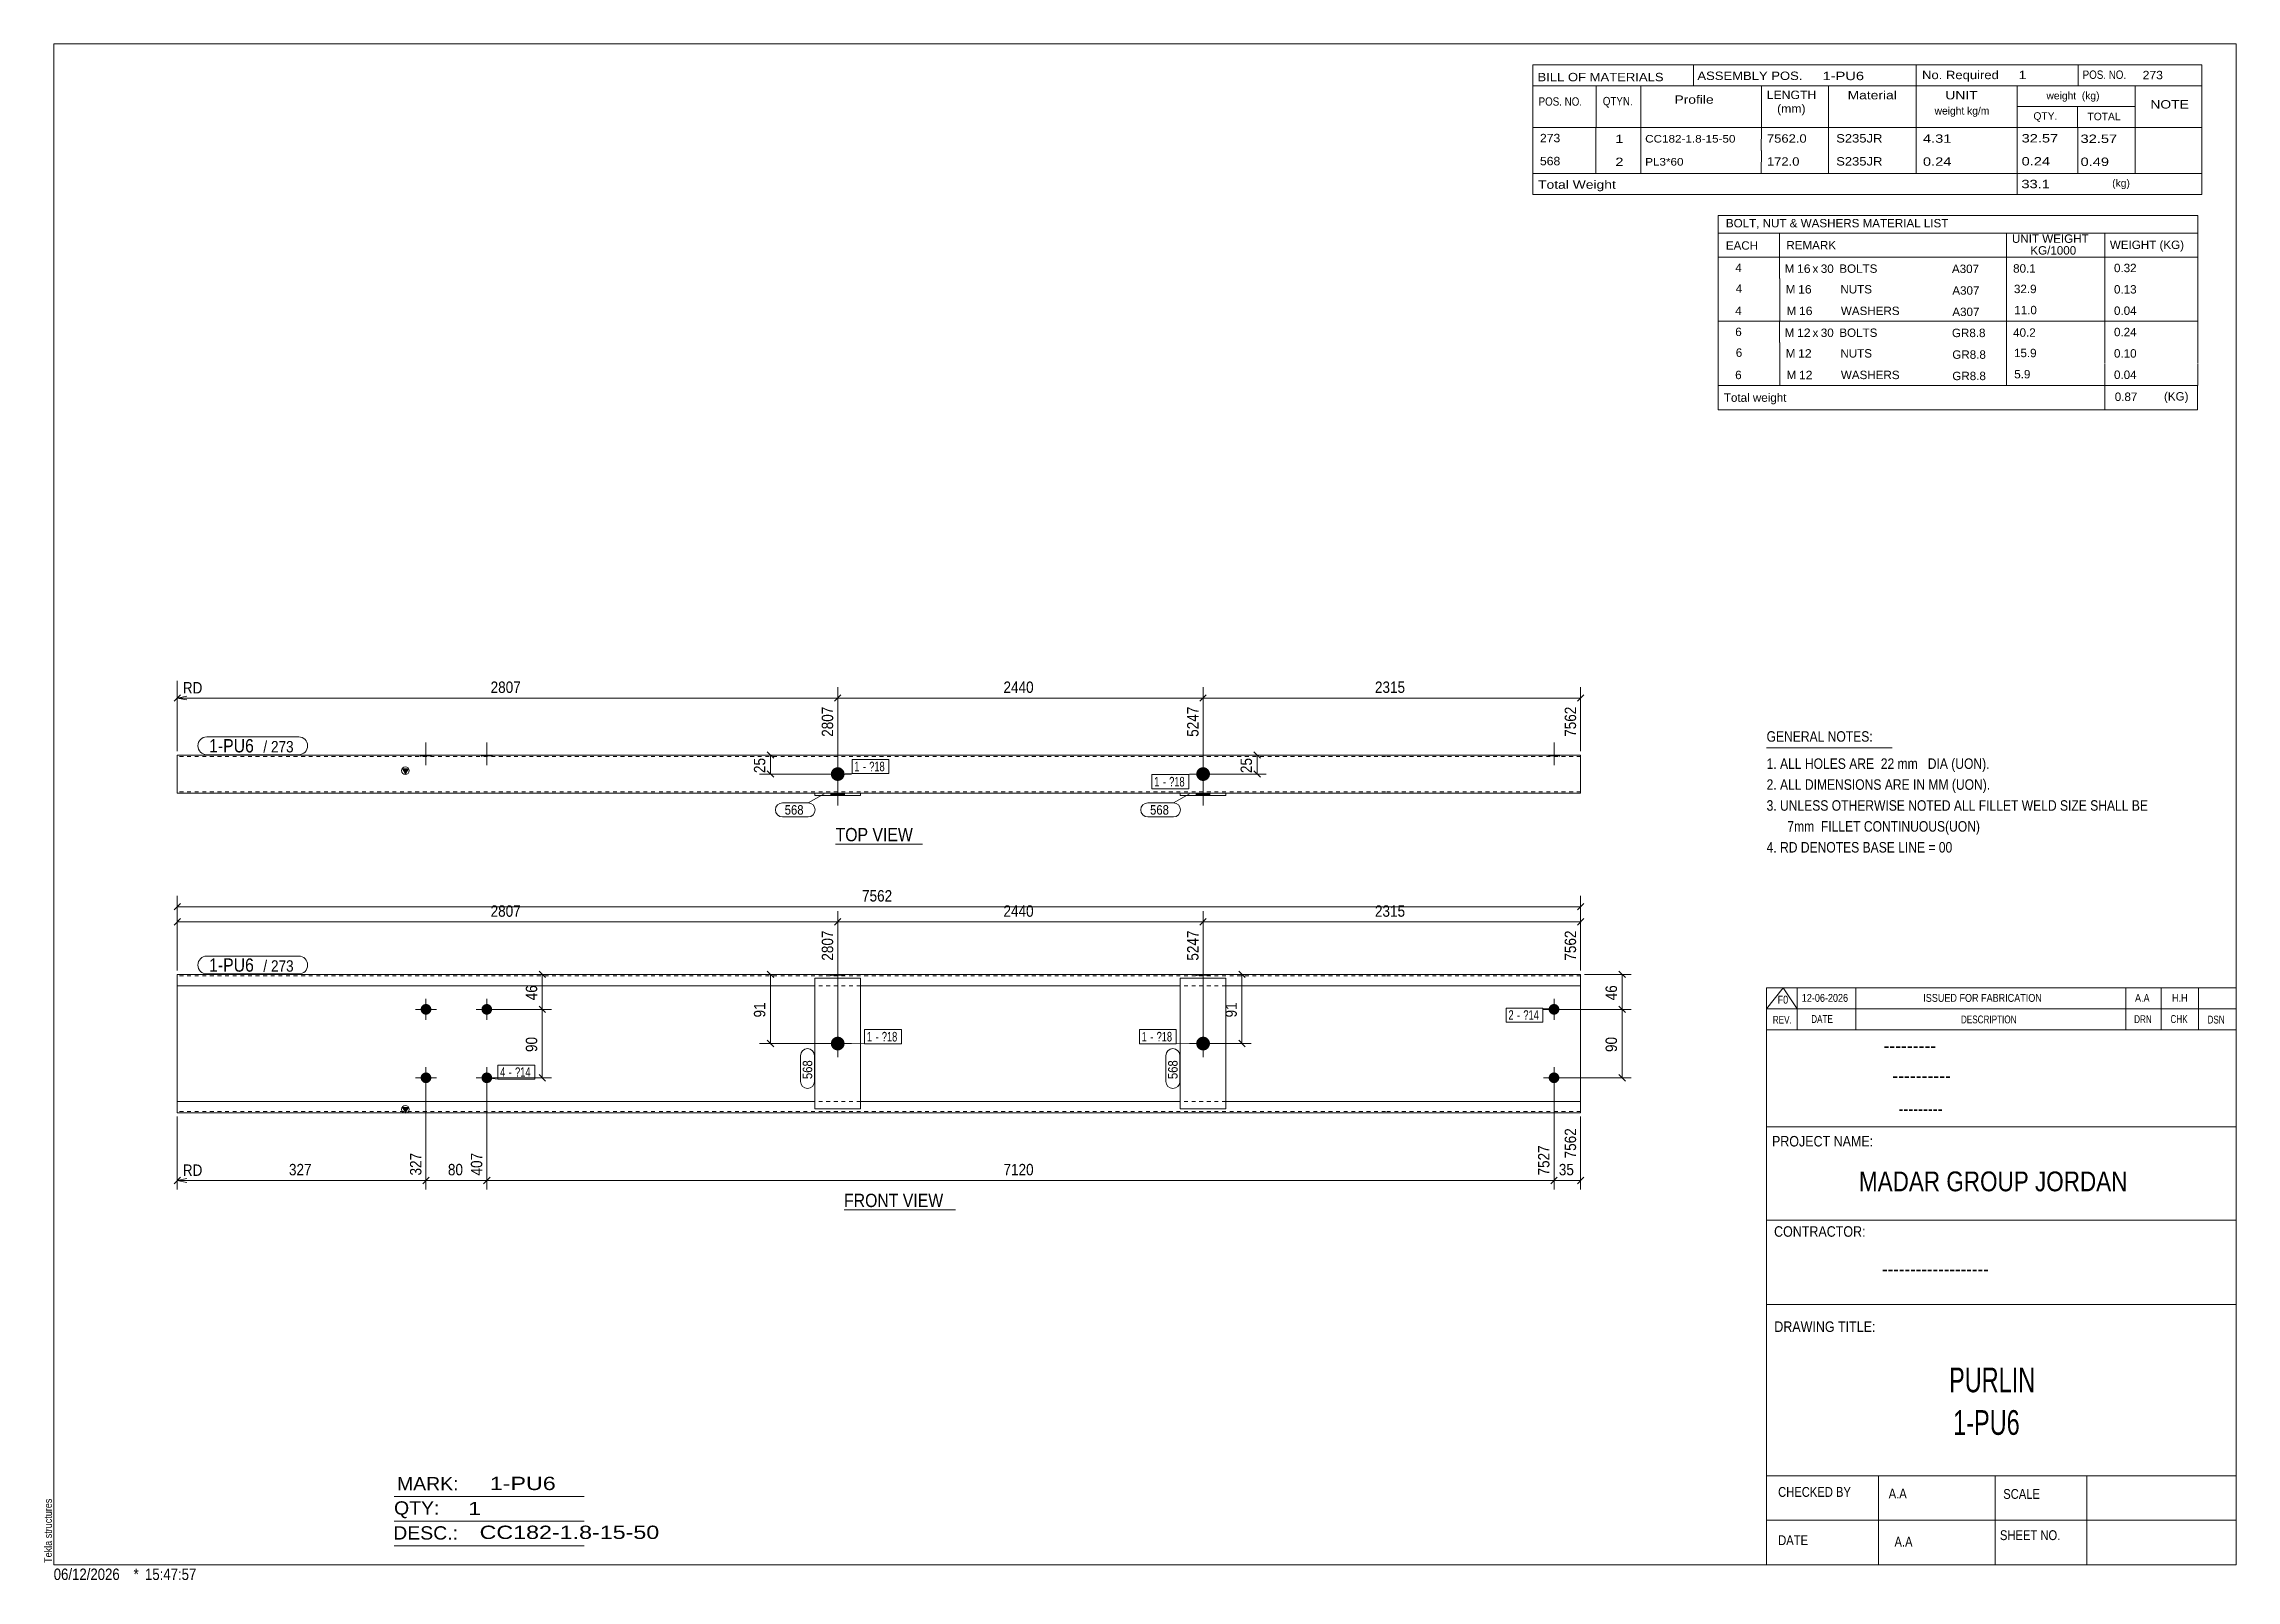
# Model space of a CAD drawing. Header units: millimetres. Extents: x 2 to 579, y 1 to 405.
import ezdxf

# ---------------------------------------------------------------- set-up
doc = ezdxf.new("R2010")
doc.units = ezdxf.units.MM
doc.linetypes.add('XKITLINE00', pattern=[0])
doc.linetypes.add('XKITLINE01', pattern=[4, 1, -1, 1, -1])
for name, color, linetype, lineweight in [('Bolt', 3, 'Continuous', 0), ('BoltMark', 7, 'Continuous', 0), ('Dimensions', 7, 'Continuous', 0), ('DrawingSheet', 5, 'Continuous', 0), ('OtherObjectType', 7, 'Continuous', 0), ('Part', 2, 'Continuous', 0), ('PartMark', 7, 'Continuous', 0)]:
    doc.layers.add(name, color=color, linetype=linetype, lineweight=lineweight)
doc.styles.add('@ARIAL_UNICODE_MS_BOLD', font='ARIAL.TTF')
doc.styles.add('ARIAL', font='ARIAL.TTF')
doc.styles.add('ARIAL_NARROW', font='ARIALN.TTF')
doc.styles.add('COMIC_SANS_MS_BOLD', font='COMICBD.TTF')
doc.styles.add('SWIS721_EX_BT', font='ARIAL.TTF')
doc.styles.add('SWISSE', font='ARIAL.TTF')

# ---------------------------------------------------------------- blocks, each defined once
blk = doc.blocks.new('*A1')
at = {"layer": 'Bolt'}
blk.add_hatch(color=3, dxfattribs=at).paths.add_polyline_path([(209.39, 159.92), (209.39, 160.28), (212.99, 160.28), (212.99, 159.92)], flags=17)
at = {"layer": 'Bolt', "color": 3, "linetype": 'XKITLINE00', "lineweight": 0}
for p, q in [((211.19, 163.1), (211.19, 157.1)), ((209.39, 160.28), (209.39, 159.92)), ((212.99, 160.28), (212.99, 159.92))]:
    blk.add_line(p, q, dxfattribs=at)
blk = doc.blocks.new('*A2')
at = {"layer": 'Bolt'}
blk.add_hatch(color=3, dxfattribs=at).paths.add_polyline_path([(305.49, 159.92), (305.49, 160.28), (309.09, 160.28), (309.09, 159.92)], flags=17)
at = {"layer": 'Bolt', "color": 3, "linetype": 'XKITLINE00', "lineweight": 0}
for p, q in [((307.29, 163.1), (307.29, 157.1)), ((305.49, 160.28), (305.49, 159.92)), ((309.09, 160.28), (309.09, 159.92))]:
    blk.add_line(p, q, dxfattribs=at)
blk = doc.blocks.new('*A3')
at = {"layer": 'Bolt'}
for points in [[(399.62, 152.48), (399.66, 152.48), (399.69, 152.47), (399.73, 152.47), (399.76, 152.47), (399.79, 152.46), (399.83, 152.46), (399.86, 152.45), (399.89, 152.44), (399.93, 152.44), (399.96, 152.43), (399.99, 152.42), (400.03, 152.41), (400.06, 152.4), (400.09, 152.38), (400.12, 152.37), (400.16, 152.36), (400.19, 152.34), (400.22, 152.33), (400.25, 152.31), (400.28, 152.3), (400.31, 152.28), (400.34, 152.26), (400.37, 152.24), (400.39, 152.22), (400.42, 152.2), (400.45, 152.18), (400.48, 152.16), (400.5, 152.14), (400.53, 152.12), (400.55, 152.09), (400.58, 152.07), (400.6, 152.04), (400.63, 152.02), (400.65, 151.99), (400.67, 151.97), (400.69, 151.94), (400.71, 151.91), (400.73, 151.88), (400.75, 151.86), (400.77, 151.83), (400.79, 151.8), (400.81, 151.77), (400.82, 151.74), (400.84, 151.71), (400.85, 151.68), (400.87, 151.65), (400.88, 151.61), (400.89, 151.58), (400.91, 151.55), (400.92, 151.52), (400.93, 151.48), (400.94, 151.45), (400.95, 151.42), (400.95, 151.39), (400.96, 151.35), (400.97, 151.32), (400.97, 151.28), (400.98, 151.25), (400.98, 151.22), (400.98, 151.18), (400.99, 151.15), (400.99, 151.11), (400.99, 151.08), (400.99, 151.04), (400.99, 151.01), (400.98, 150.98), (400.98, 150.94), (400.98, 150.91), (400.97, 150.87), (400.97, 150.84), (400.96, 150.81), (400.95, 150.77), (400.95, 150.74), (400.94, 150.71), (400.93, 150.67), (400.92, 150.64), (400.91, 150.61), (400.89, 150.57), (400.88, 150.54), (400.87, 150.51), (400.85, 150.48), (400.84, 150.45), (400.82, 150.42), (400.81, 150.39), (400.79, 150.36), (400.77, 150.33), (400.75, 150.3), (400.73, 150.27), (400.71, 150.24), (400.69, 150.22), (400.67, 150.19), (400.65, 150.16), (400.63, 150.14), (400.6, 150.11), (400.58, 150.09), (400.55, 150.06), (400.53, 150.04), (400.5, 150.02), (400.48, 150), (400.45, 149.97), (400.42, 149.95), (400.39, 149.93), (400.37, 149.91), (400.34, 149.9), (400.31, 149.88), (400.28, 149.86), (400.25, 149.84), (400.22, 149.83), (400.19, 149.81), (400.16, 149.8), (400.12, 149.79), (400.09, 149.77), (400.06, 149.76), (400.03, 149.75), (399.99, 149.74), (399.96, 149.73), (399.93, 149.72), (399.89, 149.71), (399.86, 149.71), (399.83, 149.7), (399.79, 149.69), (399.76, 149.69), (399.73, 149.69), (399.69, 149.68), (399.66, 149.68), (399.62, 149.68), (399.59, 149.68), (399.55, 149.68), (399.52, 149.68), (399.48, 149.68), (399.45, 149.69), (399.42, 149.69), (399.38, 149.69), (399.35, 149.7), (399.31, 149.71), (399.28, 149.71), (399.25, 149.72), (399.21, 149.73), (399.18, 149.74), (399.15, 149.75), (399.12, 149.76), (399.08, 149.77), (399.05, 149.79), (399.02, 149.8), (398.99, 149.81), (398.96, 149.83), (398.93, 149.84), (398.9, 149.86), (398.87, 149.88), (398.84, 149.9), (398.81, 149.91), (398.78, 149.93), (398.75, 149.95), (398.73, 149.97), (398.7, 150), (398.67, 150.02), (398.65, 150.04), (398.62, 150.06), (398.6, 150.09), (398.57, 150.11), (398.55, 150.14), (398.53, 150.16), (398.51, 150.19), (398.48, 150.22), (398.46, 150.24), (398.44, 150.27), (398.42, 150.3), (398.41, 150.33), (398.39, 150.36), (398.37, 150.39), (398.35, 150.42), (398.34, 150.45), (398.32, 150.48), (398.31, 150.51), (398.29, 150.54), (398.28, 150.57), (398.27, 150.61), (398.26, 150.64), (398.25, 150.67), (398.24, 150.71), (398.23, 150.74), (398.22, 150.77), (398.21, 150.81), (398.21, 150.84), (398.2, 150.87), (398.2, 150.91), (398.19, 150.94), (398.19, 150.98), (398.19, 151.01), (398.19, 151.04), (398.19, 151.08), (398.19, 151.11), (398.19, 151.15), (398.19, 151.18), (398.19, 151.22), (398.2, 151.25), (398.2, 151.28), (398.21, 151.32), (398.21, 151.35), (398.22, 151.39), (398.23, 151.42), (398.24, 151.45), (398.25, 151.48), (398.26, 151.52), (398.27, 151.55), (398.28, 151.58), (398.29, 151.61), (398.31, 151.65), (398.32, 151.68), (398.34, 151.71), (398.35, 151.74), (398.37, 151.77), (398.39, 151.8), (398.41, 151.83), (398.42, 151.86), (398.44, 151.88), (398.46, 151.91), (398.48, 151.94), (398.51, 151.97), (398.53, 151.99), (398.55, 152.02), (398.57, 152.04), (398.6, 152.07), (398.62, 152.09), (398.65, 152.12), (398.67, 152.14), (398.7, 152.16), (398.73, 152.18), (398.75, 152.2), (398.78, 152.22), (398.81, 152.24), (398.84, 152.26), (398.87, 152.28), (398.9, 152.3), (398.93, 152.31), (398.96, 152.33), (398.99, 152.34), (399.02, 152.36), (399.05, 152.37), (399.08, 152.38), (399.12, 152.4), (399.15, 152.41), (399.18, 152.42), (399.21, 152.43), (399.25, 152.44), (399.28, 152.44), (399.31, 152.45), (399.35, 152.46), (399.38, 152.46), (399.42, 152.47), (399.45, 152.47), (399.48, 152.47), (399.52, 152.48), (399.55, 152.48), (399.59, 152.48)], [(399.62, 134.48), (399.66, 134.48), (399.69, 134.47), (399.73, 134.47), (399.76, 134.47), (399.79, 134.46), (399.83, 134.46), (399.86, 134.45), (399.89, 134.44), (399.93, 134.44), (399.96, 134.43), (399.99, 134.42), (400.03, 134.41), (400.06, 134.4), (400.09, 134.38), (400.12, 134.37), (400.16, 134.36), (400.19, 134.34), (400.22, 134.33), (400.25, 134.31), (400.28, 134.3), (400.31, 134.28), (400.34, 134.26), (400.37, 134.24), (400.39, 134.22), (400.42, 134.2), (400.45, 134.18), (400.48, 134.16), (400.5, 134.14), (400.53, 134.12), (400.55, 134.09), (400.58, 134.07), (400.6, 134.04), (400.63, 134.02), (400.65, 133.99), (400.67, 133.97), (400.69, 133.94), (400.71, 133.91), (400.73, 133.88), (400.75, 133.86), (400.77, 133.83), (400.79, 133.8), (400.81, 133.77), (400.82, 133.74), (400.84, 133.71), (400.85, 133.68), (400.87, 133.65), (400.88, 133.61), (400.89, 133.58), (400.91, 133.55), (400.92, 133.52), (400.93, 133.48), (400.94, 133.45), (400.95, 133.42), (400.95, 133.39), (400.96, 133.35), (400.97, 133.32), (400.97, 133.28), (400.98, 133.25), (400.98, 133.22), (400.98, 133.18), (400.99, 133.15), (400.99, 133.11), (400.99, 133.08), (400.99, 133.04), (400.99, 133.01), (400.98, 132.98), (400.98, 132.94), (400.98, 132.91), (400.97, 132.87), (400.97, 132.84), (400.96, 132.81), (400.95, 132.77), (400.95, 132.74), (400.94, 132.71), (400.93, 132.67), (400.92, 132.64), (400.91, 132.61), (400.89, 132.57), (400.88, 132.54), (400.87, 132.51), (400.85, 132.48), (400.84, 132.45), (400.82, 132.42), (400.81, 132.39), (400.79, 132.36), (400.77, 132.33), (400.75, 132.3), (400.73, 132.27), (400.71, 132.24), (400.69, 132.22), (400.67, 132.19), (400.65, 132.16), (400.63, 132.14), (400.6, 132.11), (400.58, 132.09), (400.55, 132.06), (400.53, 132.04), (400.5, 132.02), (400.48, 132), (400.45, 131.97), (400.42, 131.95), (400.39, 131.93), (400.37, 131.91), (400.34, 131.9), (400.31, 131.88), (400.28, 131.86), (400.25, 131.84), (400.22, 131.83), (400.19, 131.81), (400.16, 131.8), (400.12, 131.79), (400.09, 131.77), (400.06, 131.76), (400.03, 131.75), (399.99, 131.74), (399.96, 131.73), (399.93, 131.72), (399.89, 131.71), (399.86, 131.71), (399.83, 131.7), (399.79, 131.69), (399.76, 131.69), (399.73, 131.69), (399.69, 131.68), (399.66, 131.68), (399.62, 131.68), (399.59, 131.68), (399.55, 131.68), (399.52, 131.68), (399.48, 131.68), (399.45, 131.69), (399.42, 131.69), (399.38, 131.69), (399.35, 131.7), (399.31, 131.71), (399.28, 131.71), (399.25, 131.72), (399.21, 131.73), (399.18, 131.74), (399.15, 131.75), (399.12, 131.76), (399.08, 131.77), (399.05, 131.79), (399.02, 131.8), (398.99, 131.81), (398.96, 131.83), (398.93, 131.84), (398.9, 131.86), (398.87, 131.88), (398.84, 131.9), (398.81, 131.91), (398.78, 131.93), (398.75, 131.95), (398.73, 131.97), (398.7, 132), (398.67, 132.02), (398.65, 132.04), (398.62, 132.06), (398.6, 132.09), (398.57, 132.11), (398.55, 132.14), (398.53, 132.16), (398.51, 132.19), (398.48, 132.22), (398.46, 132.24), (398.44, 132.27), (398.42, 132.3), (398.41, 132.33), (398.39, 132.36), (398.37, 132.39), (398.35, 132.42), (398.34, 132.45), (398.32, 132.48), (398.31, 132.51), (398.29, 132.54), (398.28, 132.57), (398.27, 132.61), (398.26, 132.64), (398.25, 132.67), (398.24, 132.71), (398.23, 132.74), (398.22, 132.77), (398.21, 132.81), (398.21, 132.84), (398.2, 132.87), (398.2, 132.91), (398.19, 132.94), (398.19, 132.98), (398.19, 133.01), (398.19, 133.04), (398.19, 133.08), (398.19, 133.11), (398.19, 133.15), (398.19, 133.18), (398.19, 133.22), (398.2, 133.25), (398.2, 133.28), (398.21, 133.32), (398.21, 133.35), (398.22, 133.39), (398.23, 133.42), (398.24, 133.45), (398.25, 133.48), (398.26, 133.52), (398.27, 133.55), (398.28, 133.58), (398.29, 133.61), (398.31, 133.65), (398.32, 133.68), (398.34, 133.71), (398.35, 133.74), (398.37, 133.77), (398.39, 133.8), (398.41, 133.83), (398.42, 133.86), (398.44, 133.88), (398.46, 133.91), (398.48, 133.94), (398.51, 133.97), (398.53, 133.99), (398.55, 134.02), (398.57, 134.04), (398.6, 134.07), (398.62, 134.09), (398.65, 134.12), (398.67, 134.14), (398.7, 134.16), (398.73, 134.18), (398.75, 134.2), (398.78, 134.22), (398.81, 134.24), (398.84, 134.26), (398.87, 134.28), (398.9, 134.3), (398.93, 134.31), (398.96, 134.33), (398.99, 134.34), (399.02, 134.36), (399.05, 134.37), (399.08, 134.38), (399.12, 134.4), (399.15, 134.41), (399.18, 134.42), (399.21, 134.43), (399.25, 134.44), (399.28, 134.44), (399.31, 134.45), (399.35, 134.46), (399.38, 134.46), (399.42, 134.47), (399.45, 134.47), (399.48, 134.47), (399.52, 134.48), (399.55, 134.48), (399.59, 134.48)]]:
    blk.add_hatch(color=3, dxfattribs=at).paths.add_polyline_path(points, flags=17)
at = {"layer": 'Bolt', "color": 3, "linetype": 'XKITLINE00', "lineweight": 0}
for p, q in [((402.39, 151.08), (396.79, 151.08)), ((399.59, 148.28), (399.59, 153.88)), ((402.39, 133.08), (396.79, 133.08)), ((399.59, 130.28), (399.59, 135.88))]:
    blk.add_line(p, q, dxfattribs=at)
blk = doc.blocks.new('*A4')
at = {"layer": 'Bolt'}
for points in [[(102.93, 152.48), (102.97, 152.48), (103, 152.47), (103.04, 152.47), (103.07, 152.47), (103.11, 152.46), (103.14, 152.46), (103.17, 152.45), (103.21, 152.44), (103.24, 152.44), (103.27, 152.43), (103.31, 152.42), (103.34, 152.41), (103.37, 152.4), (103.4, 152.38), (103.44, 152.37), (103.47, 152.36), (103.5, 152.34), (103.53, 152.33), (103.56, 152.31), (103.59, 152.3), (103.62, 152.28), (103.65, 152.26), (103.68, 152.24), (103.71, 152.22), (103.73, 152.2), (103.76, 152.18), (103.79, 152.16), (103.81, 152.14), (103.84, 152.12), (103.87, 152.09), (103.89, 152.07), (103.91, 152.04), (103.94, 152.02), (103.96, 151.99), (103.98, 151.97), (104, 151.94), (104.02, 151.91), (104.04, 151.88), (104.06, 151.86), (104.08, 151.83), (104.1, 151.8), (104.12, 151.77), (104.13, 151.74), (104.15, 151.71), (104.17, 151.68), (104.18, 151.65), (104.19, 151.61), (104.21, 151.58), (104.22, 151.55), (104.23, 151.52), (104.24, 151.48), (104.25, 151.45), (104.26, 151.42), (104.27, 151.39), (104.27, 151.35), (104.28, 151.32), (104.28, 151.28), (104.29, 151.25), (104.29, 151.22), (104.3, 151.18), (104.3, 151.15), (104.3, 151.11), (104.3, 151.08), (104.3, 151.04), (104.3, 151.01), (104.3, 150.98), (104.29, 150.94), (104.29, 150.91), (104.28, 150.87), (104.28, 150.84), (104.27, 150.81), (104.27, 150.77), (104.26, 150.74), (104.25, 150.71), (104.24, 150.67), (104.23, 150.64), (104.22, 150.61), (104.21, 150.57), (104.19, 150.54), (104.18, 150.51), (104.17, 150.48), (104.15, 150.45), (104.13, 150.42), (104.12, 150.39), (104.1, 150.36), (104.08, 150.33), (104.06, 150.3), (104.04, 150.27), (104.02, 150.24), (104, 150.22), (103.98, 150.19), (103.96, 150.16), (103.94, 150.14), (103.91, 150.11), (103.89, 150.09), (103.87, 150.06), (103.84, 150.04), (103.81, 150.02), (103.79, 150), (103.76, 149.97), (103.73, 149.95), (103.71, 149.93), (103.68, 149.91), (103.65, 149.9), (103.62, 149.88), (103.59, 149.86), (103.56, 149.84), (103.53, 149.83), (103.5, 149.81), (103.47, 149.8), (103.44, 149.79), (103.4, 149.77), (103.37, 149.76), (103.34, 149.75), (103.31, 149.74), (103.27, 149.73), (103.24, 149.72), (103.21, 149.71), (103.17, 149.71), (103.14, 149.7), (103.11, 149.69), (103.07, 149.69), (103.04, 149.69), (103, 149.68), (102.97, 149.68), (102.93, 149.68), (102.9, 149.68), (102.87, 149.68), (102.83, 149.68), (102.8, 149.68), (102.76, 149.69), (102.73, 149.69), (102.69, 149.69), (102.66, 149.7), (102.63, 149.71), (102.59, 149.71), (102.56, 149.72), (102.53, 149.73), (102.49, 149.74), (102.46, 149.75), (102.43, 149.76), (102.4, 149.77), (102.36, 149.79), (102.33, 149.8), (102.3, 149.81), (102.27, 149.83), (102.24, 149.84), (102.21, 149.86), (102.18, 149.88), (102.15, 149.9), (102.12, 149.91), (102.09, 149.93), (102.07, 149.95), (102.04, 149.97), (102.01, 150), (101.99, 150.02), (101.96, 150.04), (101.93, 150.06), (101.91, 150.09), (101.89, 150.11), (101.86, 150.14), (101.84, 150.16), (101.82, 150.19), (101.8, 150.22), (101.78, 150.24), (101.76, 150.27), (101.74, 150.3), (101.72, 150.33), (101.7, 150.36), (101.68, 150.39), (101.67, 150.42), (101.65, 150.45), (101.63, 150.48), (101.62, 150.51), (101.61, 150.54), (101.59, 150.57), (101.58, 150.61), (101.57, 150.64), (101.56, 150.67), (101.55, 150.71), (101.54, 150.74), (101.53, 150.77), (101.53, 150.81), (101.52, 150.84), (101.52, 150.87), (101.51, 150.91), (101.51, 150.94), (101.5, 150.98), (101.5, 151.01), (101.5, 151.04), (101.5, 151.08), (101.5, 151.11), (101.5, 151.15), (101.5, 151.18), (101.51, 151.22), (101.51, 151.25), (101.52, 151.28), (101.52, 151.32), (101.53, 151.35), (101.53, 151.39), (101.54, 151.42), (101.55, 151.45), (101.56, 151.48), (101.57, 151.52), (101.58, 151.55), (101.59, 151.58), (101.61, 151.61), (101.62, 151.65), (101.63, 151.68), (101.65, 151.71), (101.67, 151.74), (101.68, 151.77), (101.7, 151.8), (101.72, 151.83), (101.74, 151.86), (101.76, 151.88), (101.78, 151.91), (101.8, 151.94), (101.82, 151.97), (101.84, 151.99), (101.86, 152.02), (101.89, 152.04), (101.91, 152.07), (101.93, 152.09), (101.96, 152.12), (101.99, 152.14), (102.01, 152.16), (102.04, 152.18), (102.07, 152.2), (102.09, 152.22), (102.12, 152.24), (102.15, 152.26), (102.18, 152.28), (102.21, 152.3), (102.24, 152.31), (102.27, 152.33), (102.3, 152.34), (102.33, 152.36), (102.36, 152.37), (102.4, 152.38), (102.43, 152.4), (102.46, 152.41), (102.49, 152.42), (102.53, 152.43), (102.56, 152.44), (102.59, 152.44), (102.63, 152.45), (102.66, 152.46), (102.69, 152.46), (102.73, 152.47), (102.76, 152.47), (102.8, 152.47), (102.83, 152.48), (102.87, 152.48), (102.9, 152.48)], [(118.93, 152.48), (118.97, 152.48), (119, 152.47), (119.04, 152.47), (119.07, 152.47), (119.11, 152.46), (119.14, 152.46), (119.17, 152.45), (119.21, 152.44), (119.24, 152.44), (119.27, 152.43), (119.31, 152.42), (119.34, 152.41), (119.37, 152.4), (119.4, 152.38), (119.44, 152.37), (119.47, 152.36), (119.5, 152.34), (119.53, 152.33), (119.56, 152.31), (119.59, 152.3), (119.62, 152.28), (119.65, 152.26), (119.68, 152.24), (119.71, 152.22), (119.73, 152.2), (119.76, 152.18), (119.79, 152.16), (119.81, 152.14), (119.84, 152.12), (119.87, 152.09), (119.89, 152.07), (119.91, 152.04), (119.94, 152.02), (119.96, 151.99), (119.98, 151.97), (120, 151.94), (120.02, 151.91), (120.04, 151.88), (120.06, 151.86), (120.08, 151.83), (120.1, 151.8), (120.12, 151.77), (120.13, 151.74), (120.15, 151.71), (120.17, 151.68), (120.18, 151.65), (120.19, 151.61), (120.21, 151.58), (120.22, 151.55), (120.23, 151.52), (120.24, 151.48), (120.25, 151.45), (120.26, 151.42), (120.27, 151.39), (120.27, 151.35), (120.28, 151.32), (120.28, 151.28), (120.29, 151.25), (120.29, 151.22), (120.3, 151.18), (120.3, 151.15), (120.3, 151.11), (120.3, 151.08), (120.3, 151.04), (120.3, 151.01), (120.3, 150.98), (120.29, 150.94), (120.29, 150.91), (120.28, 150.87), (120.28, 150.84), (120.27, 150.81), (120.27, 150.77), (120.26, 150.74), (120.25, 150.71), (120.24, 150.67), (120.23, 150.64), (120.22, 150.61), (120.21, 150.57), (120.19, 150.54), (120.18, 150.51), (120.17, 150.48), (120.15, 150.45), (120.13, 150.42), (120.12, 150.39), (120.1, 150.36), (120.08, 150.33), (120.06, 150.3), (120.04, 150.27), (120.02, 150.24), (120, 150.22), (119.98, 150.19), (119.96, 150.16), (119.94, 150.14), (119.91, 150.11), (119.89, 150.09), (119.87, 150.06), (119.84, 150.04), (119.81, 150.02), (119.79, 150), (119.76, 149.97), (119.73, 149.95), (119.71, 149.93), (119.68, 149.91), (119.65, 149.9), (119.62, 149.88), (119.59, 149.86), (119.56, 149.84), (119.53, 149.83), (119.5, 149.81), (119.47, 149.8), (119.44, 149.79), (119.4, 149.77), (119.37, 149.76), (119.34, 149.75), (119.31, 149.74), (119.27, 149.73), (119.24, 149.72), (119.21, 149.71), (119.17, 149.71), (119.14, 149.7), (119.11, 149.69), (119.07, 149.69), (119.04, 149.69), (119, 149.68), (118.97, 149.68), (118.93, 149.68), (118.9, 149.68), (118.87, 149.68), (118.83, 149.68), (118.8, 149.68), (118.76, 149.69), (118.73, 149.69), (118.69, 149.69), (118.66, 149.7), (118.63, 149.71), (118.59, 149.71), (118.56, 149.72), (118.53, 149.73), (118.49, 149.74), (118.46, 149.75), (118.43, 149.76), (118.4, 149.77), (118.36, 149.79), (118.33, 149.8), (118.3, 149.81), (118.27, 149.83), (118.24, 149.84), (118.21, 149.86), (118.18, 149.88), (118.15, 149.9), (118.12, 149.91), (118.09, 149.93), (118.07, 149.95), (118.04, 149.97), (118.01, 150), (117.99, 150.02), (117.96, 150.04), (117.93, 150.06), (117.91, 150.09), (117.89, 150.11), (117.86, 150.14), (117.84, 150.16), (117.82, 150.19), (117.8, 150.22), (117.78, 150.24), (117.76, 150.27), (117.74, 150.3), (117.72, 150.33), (117.7, 150.36), (117.68, 150.39), (117.67, 150.42), (117.65, 150.45), (117.63, 150.48), (117.62, 150.51), (117.61, 150.54), (117.59, 150.57), (117.58, 150.61), (117.57, 150.64), (117.56, 150.67), (117.55, 150.71), (117.54, 150.74), (117.53, 150.77), (117.53, 150.81), (117.52, 150.84), (117.52, 150.87), (117.51, 150.91), (117.51, 150.94), (117.5, 150.98), (117.5, 151.01), (117.5, 151.04), (117.5, 151.08), (117.5, 151.11), (117.5, 151.15), (117.5, 151.18), (117.51, 151.22), (117.51, 151.25), (117.52, 151.28), (117.52, 151.32), (117.53, 151.35), (117.53, 151.39), (117.54, 151.42), (117.55, 151.45), (117.56, 151.48), (117.57, 151.52), (117.58, 151.55), (117.59, 151.58), (117.61, 151.61), (117.62, 151.65), (117.63, 151.68), (117.65, 151.71), (117.67, 151.74), (117.68, 151.77), (117.7, 151.8), (117.72, 151.83), (117.74, 151.86), (117.76, 151.88), (117.78, 151.91), (117.8, 151.94), (117.82, 151.97), (117.84, 151.99), (117.86, 152.02), (117.89, 152.04), (117.91, 152.07), (117.93, 152.09), (117.96, 152.12), (117.99, 152.14), (118.01, 152.16), (118.04, 152.18), (118.07, 152.2), (118.09, 152.22), (118.12, 152.24), (118.15, 152.26), (118.18, 152.28), (118.21, 152.3), (118.24, 152.31), (118.27, 152.33), (118.3, 152.34), (118.33, 152.36), (118.36, 152.37), (118.4, 152.38), (118.43, 152.4), (118.46, 152.41), (118.49, 152.42), (118.53, 152.43), (118.56, 152.44), (118.59, 152.44), (118.63, 152.45), (118.66, 152.46), (118.69, 152.46), (118.73, 152.47), (118.76, 152.47), (118.8, 152.47), (118.83, 152.48), (118.87, 152.48), (118.9, 152.48)], [(102.93, 134.48), (102.97, 134.48), (103, 134.47), (103.04, 134.47), (103.07, 134.47), (103.11, 134.46), (103.14, 134.46), (103.17, 134.45), (103.21, 134.44), (103.24, 134.44), (103.27, 134.43), (103.31, 134.42), (103.34, 134.41), (103.37, 134.4), (103.4, 134.38), (103.44, 134.37), (103.47, 134.36), (103.5, 134.34), (103.53, 134.33), (103.56, 134.31), (103.59, 134.3), (103.62, 134.28), (103.65, 134.26), (103.68, 134.24), (103.71, 134.22), (103.73, 134.2), (103.76, 134.18), (103.79, 134.16), (103.81, 134.14), (103.84, 134.12), (103.87, 134.09), (103.89, 134.07), (103.91, 134.04), (103.94, 134.02), (103.96, 133.99), (103.98, 133.97), (104, 133.94), (104.02, 133.91), (104.04, 133.88), (104.06, 133.86), (104.08, 133.83), (104.1, 133.8), (104.12, 133.77), (104.13, 133.74), (104.15, 133.71), (104.17, 133.68), (104.18, 133.65), (104.19, 133.61), (104.21, 133.58), (104.22, 133.55), (104.23, 133.52), (104.24, 133.48), (104.25, 133.45), (104.26, 133.42), (104.27, 133.39), (104.27, 133.35), (104.28, 133.32), (104.28, 133.28), (104.29, 133.25), (104.29, 133.22), (104.3, 133.18), (104.3, 133.15), (104.3, 133.11), (104.3, 133.08), (104.3, 133.04), (104.3, 133.01), (104.3, 132.98), (104.29, 132.94), (104.29, 132.91), (104.28, 132.87), (104.28, 132.84), (104.27, 132.81), (104.27, 132.77), (104.26, 132.74), (104.25, 132.71), (104.24, 132.67), (104.23, 132.64), (104.22, 132.61), (104.21, 132.57), (104.19, 132.54), (104.18, 132.51), (104.17, 132.48), (104.15, 132.45), (104.13, 132.42), (104.12, 132.39), (104.1, 132.36), (104.08, 132.33), (104.06, 132.3), (104.04, 132.27), (104.02, 132.24), (104, 132.22), (103.98, 132.19), (103.96, 132.16), (103.94, 132.14), (103.91, 132.11), (103.89, 132.09), (103.87, 132.06), (103.84, 132.04), (103.81, 132.02), (103.79, 132), (103.76, 131.97), (103.73, 131.95), (103.71, 131.93), (103.68, 131.91), (103.65, 131.9), (103.62, 131.88), (103.59, 131.86), (103.56, 131.84), (103.53, 131.83), (103.5, 131.81), (103.47, 131.8), (103.44, 131.79), (103.4, 131.77), (103.37, 131.76), (103.34, 131.75), (103.31, 131.74), (103.27, 131.73), (103.24, 131.72), (103.21, 131.71), (103.17, 131.71), (103.14, 131.7), (103.11, 131.69), (103.07, 131.69), (103.04, 131.69), (103, 131.68), (102.97, 131.68), (102.93, 131.68), (102.9, 131.68), (102.87, 131.68), (102.83, 131.68), (102.8, 131.68), (102.76, 131.69), (102.73, 131.69), (102.69, 131.69), (102.66, 131.7), (102.63, 131.71), (102.59, 131.71), (102.56, 131.72), (102.53, 131.73), (102.49, 131.74), (102.46, 131.75), (102.43, 131.76), (102.4, 131.77), (102.36, 131.79), (102.33, 131.8), (102.3, 131.81), (102.27, 131.83), (102.24, 131.84), (102.21, 131.86), (102.18, 131.88), (102.15, 131.9), (102.12, 131.91), (102.09, 131.93), (102.07, 131.95), (102.04, 131.97), (102.01, 132), (101.99, 132.02), (101.96, 132.04), (101.93, 132.06), (101.91, 132.09), (101.89, 132.11), (101.86, 132.14), (101.84, 132.16), (101.82, 132.19), (101.8, 132.22), (101.78, 132.24), (101.76, 132.27), (101.74, 132.3), (101.72, 132.33), (101.7, 132.36), (101.68, 132.39), (101.67, 132.42), (101.65, 132.45), (101.63, 132.48), (101.62, 132.51), (101.61, 132.54), (101.59, 132.57), (101.58, 132.61), (101.57, 132.64), (101.56, 132.67), (101.55, 132.71), (101.54, 132.74), (101.53, 132.77), (101.53, 132.81), (101.52, 132.84), (101.52, 132.87), (101.51, 132.91), (101.51, 132.94), (101.5, 132.98), (101.5, 133.01), (101.5, 133.04), (101.5, 133.08), (101.5, 133.11), (101.5, 133.15), (101.5, 133.18), (101.51, 133.22), (101.51, 133.25), (101.52, 133.28), (101.52, 133.32), (101.53, 133.35), (101.53, 133.39), (101.54, 133.42), (101.55, 133.45), (101.56, 133.48), (101.57, 133.52), (101.58, 133.55), (101.59, 133.58), (101.61, 133.61), (101.62, 133.65), (101.63, 133.68), (101.65, 133.71), (101.67, 133.74), (101.68, 133.77), (101.7, 133.8), (101.72, 133.83), (101.74, 133.86), (101.76, 133.88), (101.78, 133.91), (101.8, 133.94), (101.82, 133.97), (101.84, 133.99), (101.86, 134.02), (101.89, 134.04), (101.91, 134.07), (101.93, 134.09), (101.96, 134.12), (101.99, 134.14), (102.01, 134.16), (102.04, 134.18), (102.07, 134.2), (102.09, 134.22), (102.12, 134.24), (102.15, 134.26), (102.18, 134.28), (102.21, 134.3), (102.24, 134.31), (102.27, 134.33), (102.3, 134.34), (102.33, 134.36), (102.36, 134.37), (102.4, 134.38), (102.43, 134.4), (102.46, 134.41), (102.49, 134.42), (102.53, 134.43), (102.56, 134.44), (102.59, 134.44), (102.63, 134.45), (102.66, 134.46), (102.69, 134.46), (102.73, 134.47), (102.76, 134.47), (102.8, 134.47), (102.83, 134.48), (102.87, 134.48), (102.9, 134.48)], [(118.93, 134.48), (118.97, 134.48), (119, 134.47), (119.04, 134.47), (119.07, 134.47), (119.11, 134.46), (119.14, 134.46), (119.17, 134.45), (119.21, 134.44), (119.24, 134.44), (119.27, 134.43), (119.31, 134.42), (119.34, 134.41), (119.37, 134.4), (119.4, 134.38), (119.44, 134.37), (119.47, 134.36), (119.5, 134.34), (119.53, 134.33), (119.56, 134.31), (119.59, 134.3), (119.62, 134.28), (119.65, 134.26), (119.68, 134.24), (119.71, 134.22), (119.73, 134.2), (119.76, 134.18), (119.79, 134.16), (119.81, 134.14), (119.84, 134.12), (119.87, 134.09), (119.89, 134.07), (119.91, 134.04), (119.94, 134.02), (119.96, 133.99), (119.98, 133.97), (120, 133.94), (120.02, 133.91), (120.04, 133.88), (120.06, 133.86), (120.08, 133.83), (120.1, 133.8), (120.12, 133.77), (120.13, 133.74), (120.15, 133.71), (120.17, 133.68), (120.18, 133.65), (120.19, 133.61), (120.21, 133.58), (120.22, 133.55), (120.23, 133.52), (120.24, 133.48), (120.25, 133.45), (120.26, 133.42), (120.27, 133.39), (120.27, 133.35), (120.28, 133.32), (120.28, 133.28), (120.29, 133.25), (120.29, 133.22), (120.3, 133.18), (120.3, 133.15), (120.3, 133.11), (120.3, 133.08), (120.3, 133.04), (120.3, 133.01), (120.3, 132.98), (120.29, 132.94), (120.29, 132.91), (120.28, 132.87), (120.28, 132.84), (120.27, 132.81), (120.27, 132.77), (120.26, 132.74), (120.25, 132.71), (120.24, 132.67), (120.23, 132.64), (120.22, 132.61), (120.21, 132.57), (120.19, 132.54), (120.18, 132.51), (120.17, 132.48), (120.15, 132.45), (120.13, 132.42), (120.12, 132.39), (120.1, 132.36), (120.08, 132.33), (120.06, 132.3), (120.04, 132.27), (120.02, 132.24), (120, 132.22), (119.98, 132.19), (119.96, 132.16), (119.94, 132.14), (119.91, 132.11), (119.89, 132.09), (119.87, 132.06), (119.84, 132.04), (119.81, 132.02), (119.79, 132), (119.76, 131.97), (119.73, 131.95), (119.71, 131.93), (119.68, 131.91), (119.65, 131.9), (119.62, 131.88), (119.59, 131.86), (119.56, 131.84), (119.53, 131.83), (119.5, 131.81), (119.47, 131.8), (119.44, 131.79), (119.4, 131.77), (119.37, 131.76), (119.34, 131.75), (119.31, 131.74), (119.27, 131.73), (119.24, 131.72), (119.21, 131.71), (119.17, 131.71), (119.14, 131.7), (119.11, 131.69), (119.07, 131.69), (119.04, 131.69), (119, 131.68), (118.97, 131.68), (118.93, 131.68), (118.9, 131.68), (118.87, 131.68), (118.83, 131.68), (118.8, 131.68), (118.76, 131.69), (118.73, 131.69), (118.69, 131.69), (118.66, 131.7), (118.63, 131.71), (118.59, 131.71), (118.56, 131.72), (118.53, 131.73), (118.49, 131.74), (118.46, 131.75), (118.43, 131.76), (118.4, 131.77), (118.36, 131.79), (118.33, 131.8), (118.3, 131.81), (118.27, 131.83), (118.24, 131.84), (118.21, 131.86), (118.18, 131.88), (118.15, 131.9), (118.12, 131.91), (118.09, 131.93), (118.07, 131.95), (118.04, 131.97), (118.01, 132), (117.99, 132.02), (117.96, 132.04), (117.93, 132.06), (117.91, 132.09), (117.89, 132.11), (117.86, 132.14), (117.84, 132.16), (117.82, 132.19), (117.8, 132.22), (117.78, 132.24), (117.76, 132.27), (117.74, 132.3), (117.72, 132.33), (117.7, 132.36), (117.68, 132.39), (117.67, 132.42), (117.65, 132.45), (117.63, 132.48), (117.62, 132.51), (117.61, 132.54), (117.59, 132.57), (117.58, 132.61), (117.57, 132.64), (117.56, 132.67), (117.55, 132.71), (117.54, 132.74), (117.53, 132.77), (117.53, 132.81), (117.52, 132.84), (117.52, 132.87), (117.51, 132.91), (117.51, 132.94), (117.5, 132.98), (117.5, 133.01), (117.5, 133.04), (117.5, 133.08), (117.5, 133.11), (117.5, 133.15), (117.5, 133.18), (117.51, 133.22), (117.51, 133.25), (117.52, 133.28), (117.52, 133.32), (117.53, 133.35), (117.53, 133.39), (117.54, 133.42), (117.55, 133.45), (117.56, 133.48), (117.57, 133.52), (117.58, 133.55), (117.59, 133.58), (117.61, 133.61), (117.62, 133.65), (117.63, 133.68), (117.65, 133.71), (117.67, 133.74), (117.68, 133.77), (117.7, 133.8), (117.72, 133.83), (117.74, 133.86), (117.76, 133.88), (117.78, 133.91), (117.8, 133.94), (117.82, 133.97), (117.84, 133.99), (117.86, 134.02), (117.89, 134.04), (117.91, 134.07), (117.93, 134.09), (117.96, 134.12), (117.99, 134.14), (118.01, 134.16), (118.04, 134.18), (118.07, 134.2), (118.09, 134.22), (118.12, 134.24), (118.15, 134.26), (118.18, 134.28), (118.21, 134.3), (118.24, 134.31), (118.27, 134.33), (118.3, 134.34), (118.33, 134.36), (118.36, 134.37), (118.4, 134.38), (118.43, 134.4), (118.46, 134.41), (118.49, 134.42), (118.53, 134.43), (118.56, 134.44), (118.59, 134.44), (118.63, 134.45), (118.66, 134.46), (118.69, 134.46), (118.73, 134.47), (118.76, 134.47), (118.8, 134.47), (118.83, 134.48), (118.87, 134.48), (118.9, 134.48)]]:
    blk.add_hatch(color=3, dxfattribs=at).paths.add_polyline_path(points, flags=17)
at = {"layer": 'Bolt', "color": 3, "linetype": 'XKITLINE00', "lineweight": 0}
for p, q in [((105.7, 151.08), (100.1, 151.08)), ((102.9, 148.28), (102.9, 153.88)), ((121.7, 151.08), (116.1, 151.08)), ((118.9, 148.28), (118.9, 153.88)), ((105.7, 133.08), (100.1, 133.08)), ((102.9, 130.28), (102.9, 135.88)), ((121.7, 133.08), (116.1, 133.08)), ((118.9, 130.28), (118.9, 135.88))]:
    blk.add_line(p, q, dxfattribs=at)
blk = doc.blocks.new('*A5')
at = {"layer": 'Bolt'}
blk.add_hatch(color=3, dxfattribs=at).paths.add_polyline_path([(309.09, 142.03), (309.09, 141.99), (309.09, 141.95), (309.09, 141.9), (309.08, 141.86), (309.07, 141.81), (309.07, 141.77), (309.06, 141.73), (309.05, 141.68), (309.04, 141.64), (309.03, 141.6), (309.02, 141.56), (309, 141.51), (308.99, 141.47), (308.97, 141.43), (308.96, 141.39), (308.94, 141.35), (308.92, 141.31), (308.9, 141.27), (308.88, 141.23), (308.86, 141.19), (308.84, 141.15), (308.81, 141.12), (308.79, 141.08), (308.77, 141.04), (308.74, 141.01), (308.71, 140.97), (308.69, 140.94), (308.66, 140.9), (308.63, 140.87), (308.6, 140.84), (308.57, 140.81), (308.54, 140.77), (308.5, 140.74), (308.47, 140.72), (308.44, 140.69), (308.4, 140.66), (308.37, 140.63), (308.33, 140.61), (308.29, 140.58), (308.26, 140.56), (308.22, 140.53), (308.18, 140.51), (308.14, 140.49), (308.1, 140.47), (308.06, 140.45), (308.02, 140.43), (307.98, 140.42), (307.94, 140.4), (307.9, 140.38), (307.86, 140.37), (307.82, 140.36), (307.77, 140.34), (307.73, 140.33), (307.69, 140.32), (307.65, 140.31), (307.6, 140.31), (307.56, 140.3), (307.51, 140.29), (307.47, 140.29), (307.43, 140.28), (307.38, 140.28), (307.34, 140.28), (307.29, 140.28), (307.25, 140.28), (307.21, 140.28), (307.16, 140.28), (307.12, 140.29), (307.07, 140.29), (307.03, 140.3), (306.99, 140.31), (306.94, 140.31), (306.9, 140.32), (306.86, 140.33), (306.81, 140.34), (306.77, 140.36), (306.73, 140.37), (306.69, 140.38), (306.65, 140.4), (306.61, 140.42), (306.56, 140.43), (306.52, 140.45), (306.48, 140.47), (306.45, 140.49), (306.41, 140.51), (306.37, 140.53), (306.33, 140.56), (306.29, 140.58), (306.26, 140.61), (306.22, 140.63), (306.19, 140.66), (306.15, 140.69), (306.12, 140.72), (306.09, 140.74), (306.05, 140.77), (306.02, 140.81), (305.99, 140.84), (305.96, 140.87), (305.93, 140.9), (305.9, 140.94), (305.87, 140.97), (305.85, 141.01), (305.82, 141.04), (305.8, 141.08), (305.77, 141.12), (305.75, 141.15), (305.73, 141.19), (305.71, 141.23), (305.69, 141.27), (305.67, 141.31), (305.65, 141.35), (305.63, 141.39), (305.61, 141.43), (305.6, 141.47), (305.58, 141.51), (305.57, 141.56), (305.56, 141.6), (305.55, 141.64), (305.54, 141.68), (305.53, 141.73), (305.52, 141.77), (305.51, 141.81), (305.51, 141.86), (305.5, 141.9), (305.5, 141.95), (305.5, 141.99), (305.49, 142.03), (305.49, 142.08), (305.49, 142.12), (305.5, 142.17), (305.5, 142.21), (305.5, 142.26), (305.51, 142.3), (305.51, 142.34), (305.52, 142.39), (305.53, 142.43), (305.54, 142.47), (305.55, 142.52), (305.56, 142.56), (305.57, 142.6), (305.58, 142.64), (305.6, 142.69), (305.61, 142.73), (305.63, 142.77), (305.65, 142.81), (305.67, 142.85), (305.69, 142.89), (305.71, 142.93), (305.73, 142.97), (305.75, 143), (305.77, 143.04), (305.8, 143.08), (305.82, 143.12), (305.85, 143.15), (305.87, 143.19), (305.9, 143.22), (305.93, 143.25), (305.96, 143.29), (305.99, 143.32), (306.02, 143.35), (306.05, 143.38), (306.09, 143.41), (306.12, 143.44), (306.15, 143.47), (306.19, 143.5), (306.22, 143.52), (306.26, 143.55), (306.29, 143.58), (306.33, 143.6), (306.37, 143.62), (306.41, 143.64), (306.45, 143.67), (306.48, 143.69), (306.52, 143.71), (306.56, 143.72), (306.61, 143.74), (306.65, 143.76), (306.69, 143.77), (306.73, 143.79), (306.77, 143.8), (306.81, 143.81), (306.86, 143.82), (306.9, 143.83), (306.94, 143.84), (306.99, 143.85), (307.03, 143.86), (307.07, 143.87), (307.12, 143.87), (307.16, 143.87), (307.21, 143.88), (307.25, 143.88), (307.29, 143.88), (307.34, 143.88), (307.38, 143.88), (307.43, 143.87), (307.47, 143.87), (307.51, 143.87), (307.56, 143.86), (307.6, 143.85), (307.65, 143.84), (307.69, 143.83), (307.73, 143.82), (307.77, 143.81), (307.82, 143.8), (307.86, 143.79), (307.9, 143.77), (307.94, 143.76), (307.98, 143.74), (308.02, 143.72), (308.06, 143.71), (308.1, 143.69), (308.14, 143.67), (308.18, 143.64), (308.22, 143.62), (308.26, 143.6), (308.29, 143.58), (308.33, 143.55), (308.37, 143.52), (308.4, 143.5), (308.44, 143.47), (308.47, 143.44), (308.5, 143.41), (308.54, 143.38), (308.57, 143.35), (308.6, 143.32), (308.63, 143.29), (308.66, 143.25), (308.69, 143.22), (308.71, 143.19), (308.74, 143.15), (308.77, 143.12), (308.79, 143.08), (308.81, 143.04), (308.84, 143), (308.86, 142.97), (308.88, 142.93), (308.9, 142.89), (308.92, 142.85), (308.94, 142.81), (308.96, 142.77), (308.97, 142.73), (308.99, 142.69), (309, 142.64), (309.02, 142.6), (309.03, 142.56), (309.04, 142.52), (309.05, 142.47), (309.06, 142.43), (309.07, 142.39), (309.07, 142.34), (309.08, 142.3), (309.09, 142.26), (309.09, 142.21), (309.09, 142.17), (309.09, 142.12), (309.09, 142.08)], flags=17)
at = {"layer": 'Bolt', "color": 3, "linetype": 'XKITLINE00', "lineweight": 0}
for p, q in [((307.29, 145.68), (307.29, 138.48)), ((310.89, 142.08), (303.69, 142.08))]:
    blk.add_line(p, q, dxfattribs=at)
blk = doc.blocks.new('*A6')
at = {"layer": 'Bolt'}
blk.add_hatch(color=3, dxfattribs=at).paths.add_polyline_path([(212.99, 142.03), (212.99, 141.99), (212.99, 141.95), (212.99, 141.9), (212.98, 141.86), (212.97, 141.81), (212.97, 141.77), (212.96, 141.73), (212.95, 141.68), (212.94, 141.64), (212.93, 141.6), (212.92, 141.56), (212.9, 141.51), (212.89, 141.47), (212.87, 141.43), (212.86, 141.39), (212.84, 141.35), (212.82, 141.31), (212.8, 141.27), (212.78, 141.23), (212.76, 141.19), (212.74, 141.15), (212.71, 141.12), (212.69, 141.08), (212.67, 141.04), (212.64, 141.01), (212.61, 140.97), (212.59, 140.94), (212.56, 140.9), (212.53, 140.87), (212.5, 140.84), (212.47, 140.81), (212.44, 140.77), (212.4, 140.74), (212.37, 140.72), (212.34, 140.69), (212.3, 140.66), (212.27, 140.63), (212.23, 140.61), (212.19, 140.58), (212.16, 140.56), (212.12, 140.53), (212.08, 140.51), (212.04, 140.49), (212, 140.47), (211.96, 140.45), (211.92, 140.43), (211.88, 140.42), (211.84, 140.4), (211.8, 140.38), (211.76, 140.37), (211.72, 140.36), (211.67, 140.34), (211.63, 140.33), (211.59, 140.32), (211.55, 140.31), (211.5, 140.31), (211.46, 140.3), (211.41, 140.29), (211.37, 140.29), (211.33, 140.28), (211.28, 140.28), (211.24, 140.28), (211.19, 140.28), (211.15, 140.28), (211.11, 140.28), (211.06, 140.28), (211.02, 140.29), (210.97, 140.29), (210.93, 140.3), (210.89, 140.31), (210.84, 140.31), (210.8, 140.32), (210.76, 140.33), (210.71, 140.34), (210.67, 140.36), (210.63, 140.37), (210.59, 140.38), (210.55, 140.4), (210.51, 140.42), (210.46, 140.43), (210.42, 140.45), (210.38, 140.47), (210.35, 140.49), (210.31, 140.51), (210.27, 140.53), (210.23, 140.56), (210.19, 140.58), (210.16, 140.61), (210.12, 140.63), (210.09, 140.66), (210.05, 140.69), (210.02, 140.72), (209.99, 140.74), (209.95, 140.77), (209.92, 140.81), (209.89, 140.84), (209.86, 140.87), (209.83, 140.9), (209.8, 140.94), (209.77, 140.97), (209.75, 141.01), (209.72, 141.04), (209.7, 141.08), (209.67, 141.12), (209.65, 141.15), (209.63, 141.19), (209.61, 141.23), (209.59, 141.27), (209.57, 141.31), (209.55, 141.35), (209.53, 141.39), (209.51, 141.43), (209.5, 141.47), (209.48, 141.51), (209.47, 141.56), (209.46, 141.6), (209.45, 141.64), (209.44, 141.68), (209.43, 141.73), (209.42, 141.77), (209.41, 141.81), (209.41, 141.86), (209.4, 141.9), (209.4, 141.95), (209.4, 141.99), (209.39, 142.03), (209.39, 142.08), (209.39, 142.12), (209.4, 142.17), (209.4, 142.21), (209.4, 142.26), (209.41, 142.3), (209.41, 142.34), (209.42, 142.39), (209.43, 142.43), (209.44, 142.47), (209.45, 142.52), (209.46, 142.56), (209.47, 142.6), (209.48, 142.64), (209.5, 142.69), (209.51, 142.73), (209.53, 142.77), (209.55, 142.81), (209.57, 142.85), (209.59, 142.89), (209.61, 142.93), (209.63, 142.97), (209.65, 143), (209.67, 143.04), (209.7, 143.08), (209.72, 143.12), (209.75, 143.15), (209.77, 143.19), (209.8, 143.22), (209.83, 143.25), (209.86, 143.29), (209.89, 143.32), (209.92, 143.35), (209.95, 143.38), (209.99, 143.41), (210.02, 143.44), (210.05, 143.47), (210.09, 143.5), (210.12, 143.52), (210.16, 143.55), (210.19, 143.58), (210.23, 143.6), (210.27, 143.62), (210.31, 143.64), (210.35, 143.67), (210.38, 143.69), (210.42, 143.71), (210.46, 143.72), (210.51, 143.74), (210.55, 143.76), (210.59, 143.77), (210.63, 143.79), (210.67, 143.8), (210.71, 143.81), (210.76, 143.82), (210.8, 143.83), (210.84, 143.84), (210.89, 143.85), (210.93, 143.86), (210.97, 143.87), (211.02, 143.87), (211.06, 143.87), (211.11, 143.88), (211.15, 143.88), (211.19, 143.88), (211.24, 143.88), (211.28, 143.88), (211.33, 143.87), (211.37, 143.87), (211.41, 143.87), (211.46, 143.86), (211.5, 143.85), (211.55, 143.84), (211.59, 143.83), (211.63, 143.82), (211.67, 143.81), (211.72, 143.8), (211.76, 143.79), (211.8, 143.77), (211.84, 143.76), (211.88, 143.74), (211.92, 143.72), (211.96, 143.71), (212, 143.69), (212.04, 143.67), (212.08, 143.64), (212.12, 143.62), (212.16, 143.6), (212.19, 143.58), (212.23, 143.55), (212.27, 143.52), (212.3, 143.5), (212.34, 143.47), (212.37, 143.44), (212.4, 143.41), (212.44, 143.38), (212.47, 143.35), (212.5, 143.32), (212.53, 143.29), (212.56, 143.25), (212.59, 143.22), (212.61, 143.19), (212.64, 143.15), (212.67, 143.12), (212.69, 143.08), (212.71, 143.04), (212.74, 143), (212.76, 142.97), (212.78, 142.93), (212.8, 142.89), (212.82, 142.85), (212.84, 142.81), (212.86, 142.77), (212.87, 142.73), (212.89, 142.69), (212.9, 142.64), (212.92, 142.6), (212.93, 142.56), (212.94, 142.52), (212.95, 142.47), (212.96, 142.43), (212.97, 142.39), (212.97, 142.34), (212.98, 142.3), (212.99, 142.26), (212.99, 142.21), (212.99, 142.17), (212.99, 142.12), (212.99, 142.08)], flags=17)
at = {"layer": 'Bolt', "color": 3, "linetype": 'XKITLINE00', "lineweight": 0}
for p, q in [((211.19, 145.68), (211.19, 138.48)), ((214.79, 142.08), (207.59, 142.08))]:
    blk.add_line(p, q, dxfattribs=at)
blk = doc.blocks.new('*A7')
at = {"layer": 'Part'}
blk.add_hatch(color=2, dxfattribs=at).paths.add_polyline_path([(96.7, 125.28), (98.3, 125.28), (97.5, 123.88)], flags=17)
at = {"layer": 'Part', "color": 2, "linetype": 'XKITLINE00', "lineweight": 0}
for p, q in [((37.5, 123.88), (37.5, 160.28)), ((163.09, 160.28), (37.5, 160.28)), ((163.09, 157.28), (37.5, 157.28)), ((259.19, 160.28), (163.19, 160.28)), ((205.19, 157.28), (163.19, 157.28)), ((259.19, 157.28), (217.19, 157.28)), ((355.29, 160.28), (259.29, 160.28)), ((301.29, 157.28), (259.29, 157.28)), ((355.29, 157.28), (313.29, 157.28)), ((406.59, 160.28), (355.39, 160.28)), ((406.59, 157.28), (355.39, 157.28)), ((406.59, 123.88), (406.59, 160.28)), ((163.09, 126.88), (37.5, 126.88)), ((205.19, 126.88), (163.19, 126.88)), ((259.19, 126.88), (217.19, 126.88)), ((301.29, 126.88), (259.29, 126.88)), ((355.29, 126.88), (313.29, 126.88)), ((406.59, 126.88), (355.39, 126.88)), ((163.09, 123.88), (37.5, 123.88)), ((97.5, 123.88), (96.7, 125.28)), ((96.7, 125.28), (98.3, 125.28)), ((98.3, 125.28), (97.5, 123.88)), ((259.19, 123.88), (163.19, 123.88)), ((355.29, 123.88), (259.29, 123.88)), ((406.59, 123.88), (355.39, 123.88))]:
    blk.add_line(p, q, dxfattribs=at)
at = {"layer": 'Part', "color": 7, "linetype": 'XKITLINE01', "lineweight": 0}
for p, q in [((163.09, 159.92), (37.5, 159.92)), ((259.19, 159.92), (163.19, 159.92)), ((217.19, 157.28), (205.19, 157.28)), ((355.29, 159.92), (259.29, 159.92)), ((313.29, 157.28), (301.29, 157.28)), ((406.59, 159.92), (355.39, 159.92)), ((217.19, 126.88), (205.19, 126.88)), ((313.29, 126.88), (301.29, 126.88)), ((163.09, 124.24), (37.5, 124.24)), ((259.19, 124.24), (163.19, 124.24)), ((355.29, 124.24), (259.29, 124.24)), ((406.59, 124.24), (355.39, 124.24))]:
    blk.add_line(p, q, dxfattribs=at)
at = {"layer": 'Part', "color": 2, "linetype": 'XKITLINE00', "lineweight": 0}
blk.add_circle((97.5, 124.78), 1, dxfattribs=at)
blk = doc.blocks.new('*A8')
at = {"layer": 'Part', "color": 2, "linetype": 'XKITLINE00', "lineweight": 0}
for p, q in [((301.29, 124.88), (301.29, 159.28)), ((301.29, 159.28), (313.29, 159.28)), ((313.29, 159.28), (313.29, 124.88)), ((313.29, 124.88), (301.29, 124.88))]:
    blk.add_line(p, q, dxfattribs=at)
blk = doc.blocks.new('*A9')
at = {"layer": 'Part', "color": 2, "linetype": 'XKITLINE00', "lineweight": 0}
for p, q in [((205.19, 124.88), (205.19, 159.28)), ((205.19, 159.28), (217.19, 159.28)), ((217.19, 159.28), (217.19, 124.88)), ((217.19, 124.88), (205.19, 124.88))]:
    blk.add_line(p, q, dxfattribs=at)
blk = doc.blocks.new('*A10')
at = {"layer": 'Bolt'}
blk.add_hatch(color=3, dxfattribs=at).paths.add_polyline_path([(209.39, 212.99), (209.4, 213.04), (209.4, 213.08), (209.4, 213.13), (209.41, 213.17), (209.41, 213.21), (209.42, 213.26), (209.43, 213.3), (209.44, 213.34), (209.45, 213.39), (209.46, 213.43), (209.47, 213.47), (209.48, 213.51), (209.5, 213.56), (209.51, 213.6), (209.53, 213.64), (209.55, 213.68), (209.57, 213.72), (209.59, 213.76), (209.61, 213.8), (209.63, 213.84), (209.65, 213.88), (209.67, 213.91), (209.7, 213.95), (209.72, 213.99), (209.75, 214.02), (209.77, 214.06), (209.8, 214.09), (209.83, 214.13), (209.86, 214.16), (209.89, 214.19), (209.92, 214.22), (209.95, 214.25), (209.99, 214.28), (210.02, 214.31), (210.05, 214.34), (210.09, 214.37), (210.12, 214.4), (210.16, 214.42), (210.19, 214.45), (210.23, 214.47), (210.27, 214.49), (210.31, 214.52), (210.35, 214.54), (210.38, 214.56), (210.42, 214.58), (210.46, 214.6), (210.51, 214.61), (210.55, 214.63), (210.59, 214.64), (210.63, 214.66), (210.67, 214.67), (210.71, 214.68), (210.76, 214.7), (210.8, 214.71), (210.84, 214.72), (210.89, 214.72), (210.93, 214.73), (210.97, 214.74), (211.02, 214.74), (211.06, 214.75), (211.11, 214.75), (211.15, 214.75), (211.19, 214.75), (211.24, 214.75), (211.28, 214.75), (211.33, 214.75), (211.37, 214.74), (211.41, 214.74), (211.46, 214.73), (211.5, 214.72), (211.55, 214.72), (211.59, 214.71), (211.63, 214.7), (211.67, 214.68), (211.72, 214.67), (211.76, 214.66), (211.8, 214.64), (211.84, 214.63), (211.88, 214.61), (211.92, 214.6), (211.96, 214.58), (212, 214.56), (212.04, 214.54), (212.08, 214.52), (212.12, 214.49), (212.16, 214.47), (212.19, 214.45), (212.23, 214.42), (212.27, 214.4), (212.3, 214.37), (212.34, 214.34), (212.37, 214.31), (212.4, 214.28), (212.44, 214.25), (212.47, 214.22), (212.5, 214.19), (212.53, 214.16), (212.56, 214.13), (212.59, 214.09), (212.61, 214.06), (212.64, 214.02), (212.67, 213.99), (212.69, 213.95), (212.71, 213.91), (212.74, 213.88), (212.76, 213.84), (212.78, 213.8), (212.8, 213.76), (212.82, 213.72), (212.84, 213.68), (212.86, 213.64), (212.87, 213.6), (212.89, 213.56), (212.9, 213.51), (212.92, 213.47), (212.93, 213.43), (212.94, 213.39), (212.95, 213.34), (212.96, 213.3), (212.97, 213.26), (212.97, 213.21), (212.98, 213.17), (212.99, 213.13), (212.99, 213.08), (212.99, 213.04), (212.99, 212.99), (212.99, 212.95), (212.99, 212.91), (212.99, 212.86), (212.99, 212.82), (212.99, 212.77), (212.98, 212.73), (212.97, 212.69), (212.97, 212.64), (212.96, 212.6), (212.95, 212.56), (212.94, 212.51), (212.93, 212.47), (212.92, 212.43), (212.9, 212.39), (212.89, 212.34), (212.87, 212.3), (212.86, 212.26), (212.84, 212.22), (212.82, 212.18), (212.8, 212.14), (212.78, 212.1), (212.76, 212.06), (212.74, 212.02), (212.71, 211.99), (212.69, 211.95), (212.67, 211.91), (212.64, 211.88), (212.61, 211.84), (212.59, 211.81), (212.56, 211.77), (212.53, 211.74), (212.5, 211.71), (212.47, 211.68), (212.44, 211.65), (212.4, 211.62), (212.37, 211.59), (212.34, 211.56), (212.3, 211.53), (212.27, 211.5), (212.23, 211.48), (212.19, 211.45), (212.16, 211.43), (212.12, 211.41), (212.08, 211.38), (212.04, 211.36), (212, 211.34), (211.96, 211.32), (211.92, 211.3), (211.88, 211.29), (211.84, 211.27), (211.8, 211.26), (211.76, 211.24), (211.72, 211.23), (211.67, 211.22), (211.63, 211.2), (211.59, 211.19), (211.55, 211.18), (211.5, 211.18), (211.46, 211.17), (211.41, 211.16), (211.37, 211.16), (211.33, 211.15), (211.28, 211.15), (211.24, 211.15), (211.19, 211.15), (211.15, 211.15), (211.11, 211.15), (211.06, 211.15), (211.02, 211.16), (210.97, 211.16), (210.93, 211.17), (210.89, 211.18), (210.84, 211.18), (210.8, 211.19), (210.76, 211.2), (210.71, 211.22), (210.67, 211.23), (210.63, 211.24), (210.59, 211.26), (210.55, 211.27), (210.51, 211.29), (210.46, 211.3), (210.42, 211.32), (210.38, 211.34), (210.35, 211.36), (210.31, 211.38), (210.27, 211.41), (210.23, 211.43), (210.19, 211.45), (210.16, 211.48), (210.12, 211.5), (210.09, 211.53), (210.05, 211.56), (210.02, 211.59), (209.99, 211.62), (209.95, 211.65), (209.92, 211.68), (209.89, 211.71), (209.86, 211.74), (209.83, 211.77), (209.8, 211.81), (209.77, 211.84), (209.75, 211.88), (209.72, 211.91), (209.7, 211.95), (209.67, 211.99), (209.65, 212.02), (209.63, 212.06), (209.61, 212.1), (209.59, 212.14), (209.57, 212.18), (209.55, 212.22), (209.53, 212.26), (209.51, 212.3), (209.5, 212.34), (209.48, 212.39), (209.47, 212.43), (209.46, 212.47), (209.45, 212.51), (209.44, 212.56), (209.43, 212.6), (209.42, 212.64), (209.41, 212.69), (209.41, 212.73), (209.4, 212.77), (209.4, 212.82), (209.4, 212.86), (209.39, 212.91), (209.39, 212.95)], flags=17)
at = {"layer": 'Bolt', "color": 3, "linetype": 'XKITLINE00', "lineweight": 0}
for p, q in [((211.19, 209.35), (211.19, 216.55)), ((214.79, 212.95), (207.59, 212.95))]:
    blk.add_line(p, q, dxfattribs=at)
blk = doc.blocks.new('*A11')
at = {"layer": 'Bolt'}
blk.add_hatch(color=3, dxfattribs=at).paths.add_polyline_path([(305.49, 212.99), (305.5, 213.04), (305.5, 213.08), (305.5, 213.13), (305.51, 213.17), (305.51, 213.21), (305.52, 213.26), (305.53, 213.3), (305.54, 213.34), (305.55, 213.39), (305.56, 213.43), (305.57, 213.47), (305.58, 213.51), (305.6, 213.56), (305.61, 213.6), (305.63, 213.64), (305.65, 213.68), (305.67, 213.72), (305.69, 213.76), (305.71, 213.8), (305.73, 213.84), (305.75, 213.88), (305.77, 213.91), (305.8, 213.95), (305.82, 213.99), (305.85, 214.02), (305.87, 214.06), (305.9, 214.09), (305.93, 214.13), (305.96, 214.16), (305.99, 214.19), (306.02, 214.22), (306.05, 214.25), (306.09, 214.28), (306.12, 214.31), (306.15, 214.34), (306.19, 214.37), (306.22, 214.4), (306.26, 214.42), (306.29, 214.45), (306.33, 214.47), (306.37, 214.49), (306.41, 214.52), (306.45, 214.54), (306.48, 214.56), (306.52, 214.58), (306.56, 214.6), (306.61, 214.61), (306.65, 214.63), (306.69, 214.64), (306.73, 214.66), (306.77, 214.67), (306.81, 214.68), (306.86, 214.7), (306.9, 214.71), (306.94, 214.72), (306.99, 214.72), (307.03, 214.73), (307.07, 214.74), (307.12, 214.74), (307.16, 214.75), (307.21, 214.75), (307.25, 214.75), (307.29, 214.75), (307.34, 214.75), (307.38, 214.75), (307.43, 214.75), (307.47, 214.74), (307.51, 214.74), (307.56, 214.73), (307.6, 214.72), (307.65, 214.72), (307.69, 214.71), (307.73, 214.7), (307.77, 214.68), (307.82, 214.67), (307.86, 214.66), (307.9, 214.64), (307.94, 214.63), (307.98, 214.61), (308.02, 214.6), (308.06, 214.58), (308.1, 214.56), (308.14, 214.54), (308.18, 214.52), (308.22, 214.49), (308.26, 214.47), (308.29, 214.45), (308.33, 214.42), (308.37, 214.4), (308.4, 214.37), (308.44, 214.34), (308.47, 214.31), (308.5, 214.28), (308.54, 214.25), (308.57, 214.22), (308.6, 214.19), (308.63, 214.16), (308.66, 214.13), (308.69, 214.09), (308.71, 214.06), (308.74, 214.02), (308.77, 213.99), (308.79, 213.95), (308.81, 213.91), (308.84, 213.88), (308.86, 213.84), (308.88, 213.8), (308.9, 213.76), (308.92, 213.72), (308.94, 213.68), (308.96, 213.64), (308.97, 213.6), (308.99, 213.56), (309, 213.51), (309.02, 213.47), (309.03, 213.43), (309.04, 213.39), (309.05, 213.34), (309.06, 213.3), (309.07, 213.26), (309.07, 213.21), (309.08, 213.17), (309.09, 213.13), (309.09, 213.08), (309.09, 213.04), (309.09, 212.99), (309.09, 212.95), (309.09, 212.91), (309.09, 212.86), (309.09, 212.82), (309.09, 212.77), (309.08, 212.73), (309.07, 212.69), (309.07, 212.64), (309.06, 212.6), (309.05, 212.56), (309.04, 212.51), (309.03, 212.47), (309.02, 212.43), (309, 212.39), (308.99, 212.34), (308.97, 212.3), (308.96, 212.26), (308.94, 212.22), (308.92, 212.18), (308.9, 212.14), (308.88, 212.1), (308.86, 212.06), (308.84, 212.02), (308.81, 211.99), (308.79, 211.95), (308.77, 211.91), (308.74, 211.88), (308.71, 211.84), (308.69, 211.81), (308.66, 211.77), (308.63, 211.74), (308.6, 211.71), (308.57, 211.68), (308.54, 211.65), (308.5, 211.62), (308.47, 211.59), (308.44, 211.56), (308.4, 211.53), (308.37, 211.5), (308.33, 211.48), (308.29, 211.45), (308.26, 211.43), (308.22, 211.41), (308.18, 211.38), (308.14, 211.36), (308.1, 211.34), (308.06, 211.32), (308.02, 211.3), (307.98, 211.29), (307.94, 211.27), (307.9, 211.26), (307.86, 211.24), (307.82, 211.23), (307.77, 211.22), (307.73, 211.2), (307.69, 211.19), (307.65, 211.18), (307.6, 211.18), (307.56, 211.17), (307.51, 211.16), (307.47, 211.16), (307.43, 211.15), (307.38, 211.15), (307.34, 211.15), (307.29, 211.15), (307.25, 211.15), (307.21, 211.15), (307.16, 211.15), (307.12, 211.16), (307.07, 211.16), (307.03, 211.17), (306.99, 211.18), (306.94, 211.18), (306.9, 211.19), (306.86, 211.2), (306.81, 211.22), (306.77, 211.23), (306.73, 211.24), (306.69, 211.26), (306.65, 211.27), (306.61, 211.29), (306.56, 211.3), (306.52, 211.32), (306.48, 211.34), (306.45, 211.36), (306.41, 211.38), (306.37, 211.41), (306.33, 211.43), (306.29, 211.45), (306.26, 211.48), (306.22, 211.5), (306.19, 211.53), (306.15, 211.56), (306.12, 211.59), (306.09, 211.62), (306.05, 211.65), (306.02, 211.68), (305.99, 211.71), (305.96, 211.74), (305.93, 211.77), (305.9, 211.81), (305.87, 211.84), (305.85, 211.88), (305.82, 211.91), (305.8, 211.95), (305.77, 211.99), (305.75, 212.02), (305.73, 212.06), (305.71, 212.1), (305.69, 212.14), (305.67, 212.18), (305.65, 212.22), (305.63, 212.26), (305.61, 212.3), (305.6, 212.34), (305.58, 212.39), (305.57, 212.43), (305.56, 212.47), (305.55, 212.51), (305.54, 212.56), (305.53, 212.6), (305.52, 212.64), (305.51, 212.69), (305.51, 212.73), (305.5, 212.77), (305.5, 212.82), (305.5, 212.86), (305.49, 212.91), (305.49, 212.95)], flags=17)
at = {"layer": 'Bolt', "color": 3, "linetype": 'XKITLINE00', "lineweight": 0}
for p, q in [((307.29, 209.35), (307.29, 216.55)), ((310.89, 212.95), (303.69, 212.95))]:
    blk.add_line(p, q, dxfattribs=at)
blk = doc.blocks.new('*A12')
at = {"layer": 'Bolt'}
blk.add_hatch(color=3, dxfattribs=at).paths.add_polyline_path([(398.19, 217.59), (398.19, 217.95), (400.99, 217.95), (400.99, 217.59)], flags=17)
blk.add_hatch(color=3, dxfattribs=at).paths.add_polyline_path([(398.19, 217.59), (398.19, 217.95), (400.99, 217.95), (400.99, 217.59)], flags=17)
at = {"layer": 'Bolt', "color": 3, "linetype": 'XKITLINE00', "lineweight": 0}
for p, q in [((399.59, 215.27), (399.59, 221.27)), ((399.59, 215.27), (399.59, 221.27)), ((398.19, 217.59), (398.19, 217.95)), ((398.19, 217.59), (398.19, 217.95)), ((400.99, 217.59), (400.99, 217.95)), ((400.99, 217.59), (400.99, 217.95))]:
    blk.add_line(p, q, dxfattribs=at)
blk = doc.blocks.new('*A13')
at = {"layer": 'Bolt'}
for points in [[(101.5, 217.59), (101.5, 217.95), (104.3, 217.95), (104.3, 217.59)], [(101.5, 217.59), (101.5, 217.95), (104.3, 217.95), (104.3, 217.59)], [(117.5, 217.59), (117.5, 217.95), (120.3, 217.95), (120.3, 217.59)], [(117.5, 217.59), (117.5, 217.95), (120.3, 217.95), (120.3, 217.59)]]:
    blk.add_hatch(color=3, dxfattribs=at).paths.add_polyline_path(points, flags=17)
at = {"layer": 'Bolt', "color": 3, "linetype": 'XKITLINE00', "lineweight": 0}
for p, q in [((102.9, 215.27), (102.9, 221.27)), ((102.9, 215.27), (102.9, 221.27)), ((118.9, 215.27), (118.9, 221.27)), ((118.9, 215.27), (118.9, 221.27)), ((101.5, 217.59), (101.5, 217.95)), ((101.5, 217.59), (101.5, 217.95)), ((104.3, 217.59), (104.3, 217.95)), ((104.3, 217.59), (104.3, 217.95)), ((117.5, 217.59), (117.5, 217.95)), ((117.5, 217.59), (117.5, 217.95)), ((120.3, 217.59), (120.3, 217.95)), ((120.3, 217.59), (120.3, 217.95))]:
    blk.add_line(p, q, dxfattribs=at)
blk = doc.blocks.new('*A14')
at = {"layer": 'Bolt'}
blk.add_hatch(color=3, dxfattribs=at).paths.add_polyline_path([(305.49, 207.35), (305.49, 207.95), (309.09, 207.95), (309.09, 207.35)], flags=17)
at = {"layer": 'Bolt', "color": 3, "linetype": 'XKITLINE00', "lineweight": 0}
for p, q in [((305.49, 207.95), (305.49, 207.35)), ((307.29, 210.65), (307.29, 204.65)), ((309.09, 207.95), (309.09, 207.35))]:
    blk.add_line(p, q, dxfattribs=at)
blk = doc.blocks.new('*A15')
at = {"layer": 'Bolt'}
blk.add_hatch(color=3, dxfattribs=at).paths.add_polyline_path([(209.39, 207.35), (209.39, 207.95), (212.99, 207.95), (212.99, 207.35)], flags=17)
at = {"layer": 'Bolt', "color": 3, "linetype": 'XKITLINE00', "lineweight": 0}
for p, q in [((209.39, 207.95), (209.39, 207.35)), ((211.19, 210.65), (211.19, 204.65)), ((212.99, 207.95), (212.99, 207.35))]:
    blk.add_line(p, q, dxfattribs=at)
blk = doc.blocks.new('*A16')
at = {"layer": 'Part'}
blk.add_hatch(color=2, dxfattribs=at).paths.add_polyline_path([(96.7, 214.35), (98.3, 214.35), (97.5, 212.95)], flags=17)
at = {"layer": 'Part', "color": 2, "linetype": 'XKITLINE00', "lineweight": 0}
for p, q in [((37.5, 207.95), (37.5, 217.95)), ((37.5, 217.95), (163.09, 217.95)), ((97.5, 212.95), (96.7, 214.35)), ((96.7, 214.35), (98.3, 214.35)), ((98.3, 214.35), (97.5, 212.95)), ((163.19, 217.95), (259.19, 217.95)), ((259.29, 217.95), (355.29, 217.95)), ((355.39, 217.95), (406.59, 217.95)), ((406.59, 217.95), (406.59, 207.95)), ((163.09, 207.95), (37.5, 207.95)), ((259.19, 207.95), (163.19, 207.95)), ((355.29, 207.95), (259.29, 207.95)), ((406.59, 207.95), (355.39, 207.95))]:
    blk.add_line(p, q, dxfattribs=at)
at = {"layer": 'Part', "color": 7, "linetype": 'XKITLINE01', "lineweight": 0}
for p, q in [((163.09, 217.59), (37.5, 217.59)), ((259.19, 217.59), (163.19, 217.59)), ((355.29, 217.59), (259.29, 217.59)), ((406.59, 217.59), (355.39, 217.59)), ((163.09, 208.31), (37.5, 208.31)), ((259.19, 208.31), (163.19, 208.31)), ((355.29, 208.31), (259.29, 208.31)), ((406.59, 208.31), (355.39, 208.31))]:
    blk.add_line(p, q, dxfattribs=at)
at = {"layer": 'Part', "color": 2, "linetype": 'XKITLINE00', "lineweight": 0}
blk.add_circle((97.5, 213.85), 1, dxfattribs=at)
blk = doc.blocks.new('*A17')
at = {"layer": 'Part', "color": 2, "linetype": 'XKITLINE00', "lineweight": 0}
for p, q in [((301.29, 207.35), (301.29, 207.95)), ((313.29, 207.35), (313.29, 207.95)), ((313.29, 207.35), (301.29, 207.35))]:
    blk.add_line(p, q, dxfattribs=at)
at = {"layer": 'Part', "color": 7, "linetype": 'XKITLINE01', "lineweight": 0}
blk.add_line((301.29, 207.95), (313.29, 207.95), dxfattribs=at)
blk = doc.blocks.new('*A18')
at = {"layer": 'Part', "color": 2, "linetype": 'XKITLINE00', "lineweight": 0}
for p, q in [((205.19, 207.35), (205.19, 207.95)), ((217.19, 207.35), (217.19, 207.95)), ((217.19, 207.35), (205.19, 207.35))]:
    blk.add_line(p, q, dxfattribs=at)
at = {"layer": 'Part', "color": 7, "linetype": 'XKITLINE01', "lineweight": 0}
blk.add_line((205.19, 207.95), (217.19, 207.95), dxfattribs=at)
blk = doc.blocks.new('*A19')
at = {"layer": 'DrawingSheet', "color": 5, "linetype": 'XKITLINE00', "lineweight": 0}
for p, q in [((579, 405), (5, 405)), ((5, 405), (5, 5)), ((579, 5), (579, 405)), ((5, 5), (579, 5))]:
    blk.add_line(p, q, dxfattribs=at)
at = {"layer": 'DrawingSheet', "color": 5, "style": 'ARIAL', "width": 0.85}
blk.add_text('Tekla structures', height=2, rotation=90, dxfattribs=at).set_placement((4.5, 5.5))
blk = doc.blocks.new('*A20')
at = {"layer": 'OtherObjectType', "color": 7, "linetype": 'XKITLINE00', "lineweight": 0}
for p, q in [((442.76, 359.9), (442.75, 348.9)), ((442.76, 359.9), (568.88, 359.9)), ((568.88, 359.9), (568.88, 348.9)), ((442.75, 355.25), (568.88, 355.25)), ((458.87, 355.26), (458.87, 348.9)), ((518.57, 355.26), (518.57, 348.9)), ((544.47, 355.24), (544.47, 348.9)), ((442.76, 348.87), (442.76, 343.37)), ((442.77, 348.9), (568.88, 348.9)), ((458.92, 348.9), (458.92, 343.28)), ((518.57, 348.9), (518.57, 343.28)), ((544.5, 348.9), (544.5, 343.4)), ((568.88, 348.9), (568.88, 343.4)), ((442.79, 343.28), (442.79, 337.67)), ((458.95, 343.28), (458.95, 337.66)), ((518.57, 343.28), (518.57, 337.66)), ((544.5, 343.28), (544.5, 337.78)), ((568.88, 343.28), (568.88, 337.78)), ((442.79, 337.65), (442.79, 332.08)), ((458.95, 337.66), (458.95, 332.04)), ((518.57, 337.66), (518.57, 332.04)), ((544.5, 337.66), (544.5, 332.05)), ((568.88, 337.66), (568.88, 332.05)), ((568.88, 332.05), (442.75, 332.08)), ((442.76, 332.01), (442.76, 326.51)), ((458.92, 332.04), (458.92, 326.42)), ((518.57, 332.04), (518.57, 326.42)), ((544.5, 332.04), (544.5, 326.54)), ((568.88, 332.04), (568.88, 326.54)), ((442.79, 326.42), (442.79, 320.81)), ((458.95, 326.42), (458.95, 320.81)), ((518.57, 326.42), (518.57, 320.81)), ((544.5, 326.42), (544.5, 320.92)), ((568.88, 326.42), (568.88, 320.92)), ((442.79, 320.79), (442.79, 315.22)), ((458.95, 320.8), (458.95, 315.19)), ((518.57, 320.81), (518.57, 315.19)), ((544.5, 320.8), (544.5, 315.2)), ((568.88, 320.8), (568.88, 315.19)), ((568.88, 315.19), (442.75, 315.22)), ((442.78, 315.19), (442.78, 308.78)), ((442.85, 315.18), (568.87, 315.19)), ((544.5, 315.15), (544.5, 308.74)), ((568.87, 315.16), (568.87, 308.74)), ((442.77, 308.74), (568.87, 308.74))]:
    blk.add_line(p, q, dxfattribs=at)
at = {"layer": 'OtherObjectType', "color": 7, "style": 'ARIAL_NARROW'}
for s, width, p in [('BOLT, NUT & WASHERS MATERIAL LIST', 1.211571, (444.79, 356.74)), ('EACH', 1.211571, (444.78, 350.87)), ('REMARK', 1.211571, (460.7, 350.96)), ('UNIT WEIGHT', 1.211571, (520.03, 352.67)), (' KG/1000', 1.211571, (524.02, 349.58)), ('WEIGHT (KG)', 1.211571, (545.78, 351.05)), ('4', 1.211571, (447.26, 345)), ('M', 1.211571, (460.26, 344.8)), ('16', 1.275, (463.5, 344.78)), ('x', 1.211571, (467.58, 344.78)), ('30', 1.211571, (469.76, 344.77)), ('BOLTS', 1.211571, (474.63, 344.79)), ('A307', 1.211571, (504.25, 344.74)), ('80.1', 1.211571, (520.34, 344.83)), ('0.32', 1.211571, (546.87, 344.96)), ('4', 1.211571, (447.4, 339.56)), ('M', 1.211571, (460.54, 339.36)), ('16', 1.275, (463.78, 339.34)), ('NUTS', 1.211571, (474.91, 339.36)), ('A307', 1.211571, (504.35, 339.04)), ('32.9', 1.211571, (520.56, 339.45)), ('0.13', 1.211571, (546.87, 339.34)), ('4', 1.211571, (447.24, 333.69)), ('M', 1.211571, (460.76, 333.69)), ('16', 1.275, (464, 333.67)), ('WASHERS', 1.211571, (475.04, 333.68)), ('A307', 1.211571, (504.35, 333.42)), ('11.0', 1.211571, (520.64, 333.89)), ('0.04', 1.211571, (546.87, 333.73)), ('6', 1.211571, (447.26, 328.15)), ('M', 1.211571, (460.26, 327.94)), ('12', 1.275, (463.5, 327.92)), ('x', 1.211571, (467.58, 327.92)), ('30', 1.211571, (469.76, 327.91)), ('BOLTS', 1.211571, (474.63, 327.93)), ('GR8.8', 1.211571, (504.25, 327.88)), ('40.2', 1.211571, (520.34, 327.97)), ('0.24', 1.211571, (546.87, 328.11)), ('6', 1.211571, (447.4, 322.7)), ('M', 1.211571, (460.54, 322.51)), ('12', 1.275, (463.78, 322.49)), ('NUTS', 1.211571, (474.91, 322.5)), ('GR8.8', 1.211571, (504.35, 322.18)), ('15.9', 1.211571, (520.56, 322.6)), ('0.10', 1.211571, (546.87, 322.49)), ('6', 1.211571, (447.24, 316.83)), ('M', 1.211571, (460.76, 316.83)), ('12', 1.275, (464, 316.81)), ('WASHERS', 1.211571, (475.04, 316.83)), ('GR8.8', 1.211571, (504.35, 316.56)), ('5.9', 1.211571, (520.64, 317.03)), ('0.04', 1.211571, (546.87, 316.87)), ('Total weight', 1.211571, (444.26, 310.86)), ('0.87', 1.211571, (547.07, 311.09)), ('(KG)', 1.211571, (560.02, 311.19))]:
    blk.add_text(s, height=2.2, dxfattribs=dict(at, width=width)).set_placement(p)
blk = doc.blocks.new('*A21')
at = {"layer": 'OtherObjectType', "color": 7, "linetype": 'XKITLINE00', "lineweight": 0}
blk.add_line((455.5, 219.82), (488.5, 219.82), dxfattribs=at)
at = {"layer": 'OtherObjectType', "color": 7, "style": 'ARIAL_NARROW', "width": 1.008832}
for s, p in [('GENERAL NOTES:', (455.5, 221.47)), ('1. ALL HOLES ARE  22 mm   DIA (UON).', (455.5, 214.32)), ('2. ALL DIMENSIONS ARE IN MM (UON).', (455.5, 208.82)), ('3. UNLESS OTHERWISE NOTED ALL FILLET WELD SIZE SHALL BE', (455.5, 203.32)), ('7mm  FILLET CONTINUOUS(UON)', (460.95, 197.82)), ('4. RD DENOTES BASE LINE = 00', (455.5, 192.32))]:
    blk.add_text(s, height=2.75, dxfattribs=at).set_placement(p)
blk = doc.blocks.new('*A22')
at = {"layer": 'OtherObjectType', "color": 7, "linetype": 'XKITLINE00', "lineweight": 0}
for p, q in [((455.5, 156.76), (579, 156.76)), ((455.5, 151.21), (459.82, 156.76)), ((455.5, 151.21), (455.5, 156.76)), ((459.82, 156.76), (463.53, 151.21)), ((463.53, 151.21), (463.53, 156.76)), ((478.97, 151.21), (478.97, 156.76)), ((549.98, 151.21), (549.98, 156.76)), ((559.24, 151.21), (559.24, 156.76)), ((569.12, 151.21), (569.12, 156.76)), ((579, 151.21), (579, 156.76)), ((455.5, 151.21), (579, 151.21)), ((455.5, 145.65), (455.5, 151.21)), ((459.21, 151.21), (579, 151.21)), ((463.53, 145.65), (463.53, 151.21)), ((478.97, 145.65), (478.97, 151.21)), ((549.98, 145.65), (549.98, 151.21)), ((559.24, 145.65), (559.24, 151.21)), ((569.12, 145.65), (569.12, 151.21)), ((579, 145.65), (579, 151.21))]:
    blk.add_line(p, q, dxfattribs=at)
at = {"layer": 'OtherObjectType', "color": 7, "style": 'ARIAL_NARROW'}
for s, height, width, p in [('F0', 2.058, 1.008832, (458.4, 152.59)), ('12-06-2026', 2.058, 1.008832, (464.76, 153.06)), ('ISSUED FOR FABRICATION', 2.0583, 1.008832, (496.71, 153.06)), ('A.A', 2.058, 1.008832, (552.4, 153.06)), ('H.H', 2.058, 1.008832, (562.13, 153.06)), ('REV.', 2.058, 0.907949, (457.13, 147.31)), ('DATE', 2.058, 0.907949, (467.23, 147.5)), ('DESCRIPTION', 2.0583, 0.907949, (506.61, 147.39)), ('DRN', 2.058, 0.907949, (552.17, 147.47)), ('CHK', 2.058, 0.907949, (561.72, 147.5)), ('DSN', 2.058, 0.907949, (571.47, 147.35))]:
    blk.add_text(s, height=height, dxfattribs=dict(at, width=width)).set_placement(p)
blk = doc.blocks.new('*A23')
at = {"layer": 'OtherObjectType', "color": 6, "linetype": 'XKITLINE00', "lineweight": 0}
for p, q in [((94.5, 23), (144.5, 23)), ((94.5, 16.5), (144.5, 16.5)), ((94.5, 10), (144.5, 10))]:
    blk.add_line(p, q, dxfattribs=at)
at = {"layer": 'OtherObjectType', "color": 6, "style": 'ARIAL_NARROW'}
for s, width, p in [('MARK:', 1.275, (95.27, 24.58)), ('1-PU6', 1.525501, (119.69, 24.65)), ('QTY:', 1.275, (94.5, 18.19)), ('1', 1.525501, (113.99, 18.05)), ('DESC.:', 1.275, (94.29, 11.63)), ('CC182-1.8-15-50', 1.525501, (117, 11.79))]:
    blk.add_text(s, height=3.5, dxfattribs=dict(at, width=width)).set_placement(p)
blk = doc.blocks.new('*A24')
at = {"layer": 'OtherObjectType', "color": 2, "linetype": 'XKITLINE00', "lineweight": 0}
for p, q in [((455.5, 145.65), (579, 145.65)), ((455.5, 5), (455.5, 145.64)), ((578.98, 145.64), (579, 5)), ((579, 120.14), (455.5, 120.14)), ((455.5, 95.63), (579, 95.63)), ((579, 73.49), (455.5, 73.49)), ((579, 28.4), (455.5, 28.4)), ((484.94, 28.4), (484.94, 5)), ((515.62, 5), (515.62, 28.4)), ((539.75, 5), (539.75, 28.4)), ((579, 16.7), (455.5, 16.7)), ((579, 5), (455.5, 5))]:
    blk.add_line(p, q, dxfattribs=at)
at = {"layer": 'OtherObjectType', "color": 4, "style": '@ARIAL_UNICODE_MS_BOLD', "width": 0.85}
blk.add_text('---------', height=3.9, dxfattribs=at).set_placement((486.23, 139.59))
at = {"layer": 'OtherObjectType', "color": 7, "style": 'ARIAL', "width": 0.85}
for s, height, p in [('----------', 3.9, (488.56, 131.77)), ('---------', 3.25, (490.21, 123.31))]:
    blk.add_text(s, height=height, dxfattribs=at).set_placement(p)
at = {"layer": 'OtherObjectType', "color": 3, "width": 0.85}
for s, style, p in [('PROJECT NAME:', 'SWIS721_EX_BT', (456.92, 115.01)), ('CONTRACTOR:', 'SWISSE', (457.47, 91.27)), ('DRAWING TITLE:', 'SWIS721_EX_BT', (457.53, 66.24))]:
    blk.add_text(s, height=2.7618, dxfattribs=dict(at, style=style)).set_placement(p)
at = {"layer": 'OtherObjectType', "color": 7, "width": 0.85}
for s, height, p in [('MADAR GROUP JORDAN', 5.2, (479.79, 103.23)), ('CHECKED BY', 2.592, (458.53, 22.86)), ('A.A', 2.592, (487.61, 22.45)), ('SCALE', 2.592, (517.74, 22.33)), ('DATE', 2.592, (458.54, 10.16)), ('A.A', 2.592, (489.14, 9.76)), ('SHEET NO.', 2.592, (516.87, 11.49))]:
    blk.add_text(s, height=height, dxfattribs=at).set_placement(p)
at = {"layer": 'OtherObjectType', "color": 1}
for s, height, style, width, p in [('-------------------', 3.9, 'COMIC_SANS_MS_BOLD', 0.85, (485.87, 80.86)), ('PURLIN', 6.5, 'ARIAL', 0.68, (503.5, 50.37)), ('1-PU6', 6.5, 'ARIAL', 0.68, (504.57, 39.17))]:
    blk.add_text(s, height=height, dxfattribs=dict(at, style=style, width=width)).set_placement(p)
blk = doc.blocks.new('*A25')
at = {"layer": 'OtherObjectType', "color": 7, "linetype": 'XKITLINE00', "lineweight": 0}
for p, q in [((393.98, 399.5), (569.98, 399.5)), ((393.98, 399.5), (393.98, 388.5)), ((436.26, 399.42), (436.26, 393.87)), ((494.85, 394), (494.85, 399.5)), ((537.43, 393.96), (537.43, 399.42)), ((569.98, 394), (569.98, 399.5)), ((393.98, 394), (569.98, 394)), ((410.64, 394), (410.64, 383)), ((422.4, 393.98), (422.4, 383.03)), ((454.12, 393.99), (454.13, 383)), ((471.78, 393.98), (471.78, 383)), ((494.85, 393.98), (494.85, 383)), ((521.43, 394), (521.43, 383)), ((552.42, 394), (552.42, 383)), ((569.98, 394), (569.98, 388.5)), ((393.98, 388.5), (393.98, 383)), ((521.45, 388.52), (552.45, 388.52)), ((537.28, 388.52), (537.28, 383)), ((569.98, 388.5), (569.98, 383)), ((393.98, 383), (569.98, 383)), ((393.98, 383), (393.98, 376.95)), ((410.63, 383), (410.63, 376.95)), ((422.44, 382.99), (422.44, 376.95)), ((454.12, 383), (454.11, 376.95)), ((471.79, 383), (471.79, 376.95)), ((494.87, 383), (494.87, 376.95)), ((521.44, 383), (521.44, 376.95)), ((537.33, 382.95), (537.33, 376.95)), ((552.43, 383), (552.43, 376.95)), ((569.98, 383), (569.98, 376.95)), ((393.98, 376.95), (393.98, 370.9)), ((410.63, 376.95), (410.63, 370.9)), ((422.44, 376.94), (422.44, 370.9)), ((454.12, 376.95), (454.11, 370.9)), ((471.79, 376.95), (471.79, 370.9)), ((494.87, 376.95), (494.87, 370.9)), ((521.44, 376.95), (521.44, 370.9)), ((537.33, 376.9), (537.33, 370.9)), ((552.43, 376.95), (552.43, 370.9)), ((569.98, 376.95), (569.98, 370.9)), ((393.98, 370.9), (569.98, 370.9)), ((393.98, 370.9), (393.98, 365.4)), ((521.44, 370.9), (521.44, 365.4)), ((569.98, 370.9), (569.98, 365.4)), ((393.98, 365.4), (569.98, 365.4))]:
    blk.add_line(p, q, dxfattribs=at)
at = {"layer": 'OtherObjectType', "color": 7, "style": 'ARIAL_NARROW'}
for s, height, width, p in [('No. Required', 2.2, 1.36, (496.39, 395.72)), ('1', 2.2, 1.525501, (521.75, 395.72)), ('POS. NO.', 2.2, 1.02, (538.63, 395.79)), ('273', 2.2, 1.270501, (554.4, 395.69)), ('BILL OF MATERIALS', 2.2, 1.36, (395.25, 395.16)), ('ASSEMBLY POS.', 2.2, 1.36, (437.3, 395.5)), ('LENGTH', 2.2, 1.275, (455.54, 390.49)), ('1-PU6', 2.2, 1.525501, (470.23, 395.46)), ('Material', 2.2, 1.445, (476.81, 390.41)), ('UNIT', 2.2, 1.445, (502.52, 390.4)), ('weight  (kg)', 1.98, 1.19, (529.11, 390.39)), ('POS. NO.', 2.2, 1.02, (395.53, 388.74)), ('QTYN.', 2.2, 1.02, (412.42, 388.84)), ('Profile', 2.2, 1.445, (431.26, 389.25)), ('(mm)', 2.2, 1.275, (458.26, 386.86)), ('weight kg/m', 1.98, 1.19, (499.69, 386.4)), ('QTY.', 1.98, 1.19, (525.68, 385.03)), ('TOTAL', 1.98, 1.19, (539.9, 384.91)), ('NOTE', 2.2, 1.445, (556.44, 387.99)), ('273', 2.2, 1.270501, (395.89, 379.12)), ('1', 2.2, 1.525501, (415.71, 378.91)), ('CC182-1.8-15-50', 1.98, 1.355501, (423.56, 379.04)), ('7562.0', 2.2, 1.355501, (455.59, 379.01)), ('S235JR', 2.2, 1.355501, (473.81, 379.05)), ('4.31', 2.2, 1.525501, (496.62, 378.99)), ('32.57', 2.2, 1.525501, (522.57, 379.07)), ('32.57', 2.2, 1.525501, (538.08, 378.94)), ('568', 2.2, 1.270501, (395.89, 373.07)), ('2', 2.2, 1.525501, (415.71, 372.86)), ('PL3*60', 1.98, 1.355501, (423.56, 372.99)), ('172.0', 2.2, 1.355501, (455.59, 372.96)), ('S235JR', 2.2, 1.355501, (473.81, 373)), ('0.24', 2.2, 1.525501, (496.62, 372.94)), ('0.24', 2.2, 1.525501, (522.57, 373.02)), ('0.49', 2.2, 1.525501, (538.08, 372.89)), ('Total Weight', 2.2, 1.445, (395.4, 366.89)), ('33.1', 2.2, 1.525501, (522.52, 367.04)), ('(kg)', 1.98, 1.19, (546.4, 367.41))]:
    blk.add_text(s, height=height, dxfattribs=dict(at, width=width)).set_placement(p)
blk = doc.blocks.new('*A26')
at = {"layer": 'OtherObjectType', "color": 7, "style": 'ARIAL_NARROW', "width": 1.008832}
for s, p in [('06/12/2026', (4.99, 1)), ('*', (26, 1)), ('15:47:57', (29, 1))]:
    blk.add_text(s, height=3, dxfattribs=at).set_placement(p)
blk = doc.blocks.new('*A27')
at = {"layer": 'Dimensions', "color": 7, "linetype": 'XKITLINE00', "lineweight": 0}
for p, q in [((38.35, 178.93), (36.65, 177.23)), ((37.5, 161.28), (37.5, 180.93)), ((407.44, 178.93), (405.74, 177.23)), ((406.59, 161.28), (406.59, 180.93)), ((37.5, 178.08), (406.59, 178.08))]:
    blk.add_line(p, q, dxfattribs=at)
at = {"layer": 'Dimensions', "color": 3}
for p in [(37.5, 178.08), (406.59, 178.08)]:
    blk.add_point(p, dxfattribs=at)
at = {"layer": 'Dimensions', "color": 3, "style": 'ARIAL', "width": 0.85}
blk.add_text('7562', height=3, dxfattribs=at).set_placement((217.59, 179.43))
blk = doc.blocks.new('*A28')
at = {"layer": 'Dimensions', "color": 7, "linetype": 'XKITLINE00', "lineweight": 0}
for p, q in [((38.35, 174.93), (36.65, 173.23)), ((37.5, 161.28), (37.5, 176.93)), ((37.5, 174.08), (211.19, 174.08)), ((212.04, 174.93), (210.35, 173.23)), ((211.19, 143.08), (211.19, 176.93))]:
    blk.add_line(p, q, dxfattribs=at)
at = {"layer": 'Dimensions', "color": 3}
for p in [(37.5, 174.08), (211.19, 174.08)]:
    blk.add_point(p, dxfattribs=at)
at = {"layer": 'Dimensions', "color": 3, "style": 'ARIAL', "width": 0.85}
blk.add_text('2807', height=3, dxfattribs=at).set_placement((119.9, 175.43))
blk.add_text('2807', height=3, rotation=90.00021, dxfattribs=at).set_placement((209.99, 163.88))
blk = doc.blocks.new('*A29')
at = {"layer": 'Dimensions', "color": 7, "linetype": 'XKITLINE00', "lineweight": 0}
for p, q in [((212.04, 174.93), (210.35, 173.23)), ((211.19, 143.08), (211.19, 176.93)), ((211.19, 174.08), (307.29, 174.08)), ((308.14, 174.93), (306.45, 173.23)), ((307.29, 143.08), (307.29, 176.93))]:
    blk.add_line(p, q, dxfattribs=at)
at = {"layer": 'Dimensions', "color": 3}
for p in [(211.19, 174.08), (307.29, 174.08)]:
    blk.add_point(p, dxfattribs=at)
at = {"layer": 'Dimensions', "color": 3, "style": 'ARIAL', "width": 0.85}
blk.add_text('2440', height=3, dxfattribs=at).set_placement((254.79, 175.43))
blk.add_text('5247', height=3, rotation=90.00021, dxfattribs=at).set_placement((306.09, 163.88))
blk = doc.blocks.new('*A30')
at = {"layer": 'Dimensions', "color": 7, "linetype": 'XKITLINE00', "lineweight": 0}
for p, q in [((308.14, 174.93), (306.45, 173.23)), ((307.29, 143.08), (307.29, 176.93)), ((307.29, 174.08), (406.59, 174.08)), ((407.44, 174.93), (405.74, 173.23)), ((406.59, 161.28), (406.59, 176.93))]:
    blk.add_line(p, q, dxfattribs=at)
at = {"layer": 'Dimensions', "color": 3}
for p in [(307.29, 174.08), (406.59, 174.08)]:
    blk.add_point(p, dxfattribs=at)
at = {"layer": 'Dimensions', "color": 3, "style": 'ARIAL', "width": 0.85}
blk.add_text('2315', height=3, dxfattribs=at).set_placement((352.49, 175.43))
blk.add_text('7562', height=3, rotation=90.00021, dxfattribs=at).set_placement((405.39, 163.88))
blk = doc.blocks.new('*A31')
at = {"layer": 'Dimensions', "color": 7, "linetype": 'XKITLINE00', "lineweight": 0}
for p, q in [((102.9, 132.08), (102.9, 103.68)), ((37.5, 122.88), (37.5, 103.68)), ((37.5, 122.88), (37.5, 103.68)), ((38.35, 106.93), (36.65, 105.23)), ((40, 106.58), (37.5, 106.08)), ((37.5, 106.08), (102.9, 106.08)), ((40, 105.58), (37.5, 106.08)), ((44.72, 106.08), (37.5, 106.08)), ((103.75, 106.93), (102.05, 105.23))]:
    blk.add_line(p, q, dxfattribs=at)
at = {"layer": 'Dimensions', "color": 3}
for p in [(37.5, 106.08), (102.9, 106.08)]:
    blk.add_point(p, dxfattribs=at)
at = {"layer": 'Dimensions', "color": 7}
blk.add_point((37.5, 106.08), dxfattribs=at)
at = {"layer": 'Dimensions', "color": 3, "style": 'ARIAL', "width": 0.85}
for s, p in [('RD', (38.94, 107.28)), ('327', (66.86, 107.43))]:
    blk.add_text(s, height=3, dxfattribs=at).set_placement(p)
blk.add_text('327', height=3, rotation=90.00021, dxfattribs=at).set_placement((101.7, 107.38))
blk = doc.blocks.new('*A32')
at = {"layer": 'Dimensions', "color": 7, "linetype": 'XKITLINE00', "lineweight": 0}
for p, q in [((102.9, 132.08), (102.9, 103.68)), ((118.9, 132.08), (118.9, 103.68)), ((103.75, 106.93), (102.05, 105.23)), ((102.9, 106.08), (118.9, 106.08)), ((119.75, 106.93), (118.05, 105.23))]:
    blk.add_line(p, q, dxfattribs=at)
at = {"layer": 'Dimensions', "color": 3}
for p in [(102.9, 106.08), (118.9, 106.08)]:
    blk.add_point(p, dxfattribs=at)
at = {"layer": 'Dimensions', "color": 3, "style": 'ARIAL', "width": 0.85}
blk.add_text('80', height=3, dxfattribs=at).set_placement((108.67, 107.43))
blk.add_text('407', height=3, rotation=90.00021, dxfattribs=at).set_placement((117.7, 107.38))
blk = doc.blocks.new('*A33')
at = {"layer": 'Dimensions', "color": 7, "linetype": 'XKITLINE00', "lineweight": 0}
for p, q in [((118.9, 132.08), (118.9, 103.68)), ((399.59, 132.08), (399.59, 103.68)), ((119.75, 106.93), (118.05, 105.23)), ((118.9, 106.08), (399.59, 106.08)), ((400.44, 106.93), (398.74, 105.23))]:
    blk.add_line(p, q, dxfattribs=at)
at = {"layer": 'Dimensions', "color": 3}
for p in [(118.9, 106.08), (399.59, 106.08)]:
    blk.add_point(p, dxfattribs=at)
at = {"layer": 'Dimensions', "color": 3, "style": 'ARIAL', "width": 0.85}
blk.add_text('7120', height=3, dxfattribs=at).set_placement((254.79, 107.43))
blk.add_text('7527', height=3, rotation=90.00021, dxfattribs=at).set_placement((398.39, 107.38))
blk = doc.blocks.new('*A34')
at = {"layer": 'Dimensions', "color": 7, "linetype": 'XKITLINE00', "lineweight": 0}
for p, q in [((399.59, 132.08), (399.59, 103.68)), ((406.59, 122.88), (406.59, 103.68)), ((400.44, 106.93), (398.74, 105.23)), ((399.59, 106.08), (406.59, 106.08)), ((407.44, 106.93), (405.74, 105.23))]:
    blk.add_line(p, q, dxfattribs=at)
at = {"layer": 'Dimensions', "color": 3}
for p in [(399.59, 106.08), (406.59, 106.08)]:
    blk.add_point(p, dxfattribs=at)
at = {"layer": 'Dimensions', "color": 3, "style": 'ARIAL', "width": 0.85}
blk.add_text('7562', height=3, rotation=90.00021, dxfattribs=at).set_placement((405.39, 111.88))
blk.add_text('35', height=3, dxfattribs=at).set_placement((400.86, 107.43))
blk = doc.blocks.new('*A35')
at = {"layer": 'Dimensions', "color": 7, "linetype": 'XKITLINE00', "lineweight": 0}
for p, q in [((308.29, 160.28), (319.9, 160.28)), ((316.65, 161.13), (318.35, 159.43)), ((317.5, 142.08), (317.5, 160.28)), ((308.29, 142.08), (319.9, 142.08)), ((316.65, 142.93), (318.35, 141.23))]:
    blk.add_line(p, q, dxfattribs=at)
at = {"layer": 'Dimensions', "color": 3}
for p in [(317.5, 160.28), (317.5, 142.08)]:
    blk.add_point(p, dxfattribs=at)
at = {"layer": 'Dimensions', "color": 3, "style": 'ARIAL', "width": 0.85}
blk.add_text('91', height=3, rotation=90.00021, dxfattribs=at).set_placement((316.15, 148.95))
blk = doc.blocks.new('*A36')
at = {"layer": 'Dimensions', "color": 7, "linetype": 'XKITLINE00', "lineweight": 0}
for p, q in [((210.19, 160.28), (190.65, 160.28)), ((192.65, 161.13), (194.35, 159.43)), ((193.5, 142.08), (193.5, 160.28)), ((210.19, 142.08), (190.65, 142.08)), ((192.65, 142.93), (194.35, 141.23))]:
    blk.add_line(p, q, dxfattribs=at)
at = {"layer": 'Dimensions', "color": 3}
for p in [(193.5, 160.28), (193.5, 142.08)]:
    blk.add_point(p, dxfattribs=at)
at = {"layer": 'Dimensions', "color": 3, "style": 'ARIAL', "width": 0.85}
blk.add_text('91', height=3, rotation=90.00021, dxfattribs=at).set_placement((192.15, 148.95))
blk = doc.blocks.new('*A37')
at = {"layer": 'Dimensions', "color": 7, "linetype": 'XKITLINE00', "lineweight": 0}
for p, q in [((400.59, 151.08), (419.9, 151.08)), ((416.65, 151.93), (418.35, 150.23)), ((417.5, 133.08), (417.5, 151.08)), ((400.59, 133.08), (419.9, 133.08)), ((416.65, 133.93), (418.35, 132.23))]:
    blk.add_line(p, q, dxfattribs=at)
at = {"layer": 'Dimensions', "color": 3}
for p in [(417.5, 151.08), (417.5, 133.08)]:
    blk.add_point(p, dxfattribs=at)
at = {"layer": 'Dimensions', "color": 3, "style": 'ARIAL', "width": 0.85}
blk.add_text('90', height=3, rotation=90.00021, dxfattribs=at).set_placement((416.15, 139.85))
blk = doc.blocks.new('*A38')
at = {"layer": 'Dimensions', "color": 7, "linetype": 'XKITLINE00', "lineweight": 0}
for p, q in [((407.59, 160.28), (419.9, 160.28)), ((416.65, 161.13), (418.35, 159.43)), ((417.5, 151.08), (417.5, 160.28)), ((400.59, 151.08), (419.9, 151.08)), ((416.65, 151.93), (418.35, 150.23))]:
    blk.add_line(p, q, dxfattribs=at)
at = {"layer": 'Dimensions', "color": 3}
for p in [(417.5, 160.28), (417.5, 151.08)]:
    blk.add_point(p, dxfattribs=at)
at = {"layer": 'Dimensions', "color": 3, "style": 'ARIAL', "width": 0.85}
blk.add_text('46', height=3, rotation=90.00021, dxfattribs=at).set_placement((416.15, 153.45))
blk = doc.blocks.new('*A39')
at = {"layer": 'Dimensions', "color": 7, "linetype": 'XKITLINE00', "lineweight": 0}
for p, q in [((119.9, 151.08), (135.9, 151.08)), ((132.65, 151.93), (134.35, 150.23)), ((133.5, 133.08), (133.5, 151.08)), ((119.9, 133.08), (135.9, 133.08)), ((132.65, 133.93), (134.35, 132.23))]:
    blk.add_line(p, q, dxfattribs=at)
at = {"layer": 'Dimensions', "color": 3}
for p in [(133.5, 151.08), (133.5, 133.08)]:
    blk.add_point(p, dxfattribs=at)
at = {"layer": 'Dimensions', "color": 3, "style": 'ARIAL', "width": 0.85}
blk.add_text('90', height=3, rotation=90.00021, dxfattribs=at).set_placement((132.15, 139.85))
blk = doc.blocks.new('*A40')
at = {"layer": 'Dimensions', "color": 7, "linetype": 'XKITLINE00', "lineweight": 0}
for p, q in [((119.9, 160.28), (135.9, 160.28)), ((132.65, 161.13), (134.35, 159.43)), ((133.5, 151.08), (133.5, 160.28)), ((119.9, 151.08), (135.9, 151.08)), ((132.65, 151.93), (134.35, 150.23))]:
    blk.add_line(p, q, dxfattribs=at)
at = {"layer": 'Dimensions', "color": 3}
for p in [(133.5, 160.28), (133.5, 151.08)]:
    blk.add_point(p, dxfattribs=at)
at = {"layer": 'Dimensions', "color": 3, "style": 'ARIAL', "width": 0.85}
blk.add_text('46', height=3, rotation=90.00021, dxfattribs=at).set_placement((132.15, 153.45))
blk = doc.blocks.new('*A41')
at = {"layer": 'BoltMark', "color": 7, "linetype": 'XKITLINE00', "lineweight": 0}
for p, q in [((218.26, 145.74), (227.95, 145.74)), ((218.26, 142.04), (218.26, 145.74)), ((227.95, 142.04), (227.95, 145.74)), ((211.19, 142.08), (218.26, 142.04)), ((218.26, 142.04), (227.95, 142.04))]:
    blk.add_line(p, q, dxfattribs=at)
at = {"layer": 'BoltMark', "color": 3, "style": 'ARIAL_NARROW', "width": 0.85}
for s, p in [('1', (218.86, 142.64)), ('?18', (222.79, 142.64)), ('-', (221.13, 142.64))]:
    blk.add_text(s, height=2.5, dxfattribs=at).set_placement(p)
blk = doc.blocks.new('*A42')
at = {"layer": 'BoltMark', "color": 7, "linetype": 'XKITLINE00', "lineweight": 0}
for p, q in [((290.54, 145.74), (300.23, 145.74)), ((290.54, 142.04), (290.54, 145.74)), ((300.23, 142.04), (300.23, 145.74)), ((290.54, 142.04), (300.23, 142.04)), ((307.29, 142.08), (300.23, 142.04))]:
    blk.add_line(p, q, dxfattribs=at)
at = {"layer": 'BoltMark', "color": 3, "style": 'ARIAL_NARROW', "width": 0.85}
for s, p in [('1', (291.14, 142.64)), ('?18', (295.07, 142.64)), ('-', (293.41, 142.64))]:
    blk.add_text(s, height=2.5, dxfattribs=at).set_placement(p)
blk = doc.blocks.new('*A43')
at = {"layer": 'BoltMark', "color": 7, "linetype": 'XKITLINE00', "lineweight": 0}
for p, q in [((118.9, 133.08), (121.8, 132.73)), ((121.8, 136.43), (131.49, 136.43)), ((121.8, 132.73), (121.8, 136.43)), ((121.8, 132.73), (131.49, 132.73)), ((131.49, 132.73), (131.49, 136.43))]:
    blk.add_line(p, q, dxfattribs=at)
at = {"layer": 'BoltMark', "color": 3, "style": 'ARIAL_NARROW', "width": 0.85}
for s, p in [('4', (122.4, 133.33)), ('-', (124.67, 133.33)), ('?14', (126.33, 133.33))]:
    blk.add_text(s, height=2.5, dxfattribs=at).set_placement(p)
blk = doc.blocks.new('*A44')
at = {"layer": 'BoltMark', "color": 7, "linetype": 'XKITLINE00', "lineweight": 0}
for p, q in [((387, 151.43), (396.69, 151.43)), ((387, 147.73), (387, 151.43)), ((396.69, 147.73), (396.69, 151.43)), ((399.59, 151.08), (396.69, 151.43)), ((387, 147.73), (396.69, 147.73))]:
    blk.add_line(p, q, dxfattribs=at)
at = {"layer": 'BoltMark', "color": 3, "style": 'ARIAL_NARROW', "width": 0.85}
for s, p in [('2', (387.6, 148.33)), ('?14', (391.53, 148.33)), ('-', (389.87, 148.33))]:
    blk.add_text(s, height=2.5, dxfattribs=at).set_placement(p)
blk = doc.blocks.new('*A45')
at = {"layer": 'PartMark', "color": 7, "linetype": 'XKITLINE00', "lineweight": 0}
for p, q in [((201.39, 132.13), (201.39, 138.89)), ((205.09, 132.13), (205.09, 138.89))]:
    blk.add_line(p, q, dxfattribs=at)
for centre, start, end in [((203.24, 138.89), 0, 180), ((203.24, 132.13), 180, 0)]:
    blk.add_arc(centre, 1.85, start, end, dxfattribs=at)
at = {"layer": 'PartMark', "color": 3, "style": 'ARIAL', "width": 0.85}
blk.add_text('568', height=2.5, rotation=90.00021, dxfattribs=at).set_placement((204.49, 132.73))
blk = doc.blocks.new('*A46')
at = {"layer": 'PartMark', "color": 7, "linetype": 'XKITLINE00', "lineweight": 0}
for p, q in [((297.49, 132.13), (297.49, 138.89)), ((301.19, 132.13), (301.19, 138.89))]:
    blk.add_line(p, q, dxfattribs=at)
for centre, start, end in [((299.34, 138.89), 0, 180), ((299.34, 132.13), 180, 0)]:
    blk.add_arc(centre, 1.85, start, end, dxfattribs=at)
at = {"layer": 'PartMark', "color": 3, "style": 'ARIAL', "width": 0.85}
blk.add_text('568', height=2.5, rotation=90.00021, dxfattribs=at).set_placement((300.59, 132.73))
blk = doc.blocks.new('*A47')
at = {"layer": 'PartMark', "color": 7, "linetype": 'XKITLINE00', "lineweight": 0}
for p, q in [((45.25, 165.08), (69.42, 165.08)), ((45.25, 160.38), (69.42, 160.38))]:
    blk.add_line(p, q, dxfattribs=at)
for centre, start, end in [((45.25, 162.73), 90, 270), ((69.42, 162.73), 270, 90)]:
    blk.add_arc(centre, 2.35, start, end, dxfattribs=at)
at = {"layer": 'PartMark', "color": 1, "style": 'ARIAL', "width": 0.85}
blk.add_text('1-PU6', height=3.5, dxfattribs=at).set_placement((45.85, 160.98))
at = {"layer": 'PartMark', "color": 3, "style": 'ARIAL', "width": 0.85}
for s, p in [('/', (60.13, 160.98)), ('273', (62.14, 160.98))]:
    blk.add_text(s, height=3, dxfattribs=at).set_placement(p)
blk = doc.blocks.new('*A48')
at = {"layer": 'OtherObjectType', "color": 7, "linetype": 'XKITLINE00', "lineweight": 0}
blk.add_line((212.85, 98.33), (242.15, 98.33), dxfattribs=at)
at = {"layer": 'OtherObjectType', "color": 7, "style": 'ARIAL', "width": 0.85}
blk.add_text('FRONT VIEW', height=3.5, dxfattribs=at).set_placement((212.85, 99.08))
blk = doc.blocks.new('*A49')
at = {"layer": 'Dimensions', "color": 7, "linetype": 'XKITLINE00', "lineweight": 0}
for p, q in [((308.29, 217.95), (323.9, 217.95)), ((320.65, 218.8), (322.35, 217.1)), ((320.65, 213.8), (322.35, 212.1)), ((321.5, 212.95), (321.5, 217.95)), ((308.29, 212.95), (323.9, 212.95))]:
    blk.add_line(p, q, dxfattribs=at)
at = {"layer": 'Dimensions', "color": 3}
for p in [(321.5, 217.95), (321.5, 212.95)]:
    blk.add_point(p, dxfattribs=at)
at = {"layer": 'Dimensions', "color": 3, "style": 'ARIAL', "width": 0.85}
blk.add_text('25', height=3, rotation=90.00021, dxfattribs=at).set_placement((320.15, 213.22))
blk = doc.blocks.new('*A50')
at = {"layer": 'Dimensions', "color": 7, "linetype": 'XKITLINE00', "lineweight": 0}
for p, q in [((210.19, 217.95), (190.65, 217.95)), ((192.65, 218.8), (194.35, 217.1)), ((192.65, 213.8), (194.35, 212.1)), ((193.5, 212.95), (193.5, 217.95)), ((210.19, 212.95), (190.65, 212.95))]:
    blk.add_line(p, q, dxfattribs=at)
at = {"layer": 'Dimensions', "color": 3}
for p in [(193.5, 217.95), (193.5, 212.95)]:
    blk.add_point(p, dxfattribs=at)
at = {"layer": 'Dimensions', "color": 3, "style": 'ARIAL', "width": 0.85}
blk.add_text('25', height=3, rotation=90.00021, dxfattribs=at).set_placement((192.15, 213.22))
blk = doc.blocks.new('*A51')
at = {"layer": 'Dimensions', "color": 7, "linetype": 'XKITLINE00', "lineweight": 0}
for p, q in [((37.5, 218.95), (37.5, 237.45)), ((38.35, 233.8), (36.65, 232.1)), ((37.5, 218.95), (37.5, 235.8)), ((40, 233.45), (37.5, 232.95)), ((37.5, 232.95), (211.19, 232.95)), ((40, 232.45), (37.5, 232.95)), ((44.72, 232.95), (37.5, 232.95)), ((212.04, 233.8), (210.35, 232.1)), ((211.19, 213.95), (211.19, 235.8))]:
    blk.add_line(p, q, dxfattribs=at)
at = {"layer": 'Dimensions', "color": 3}
for p in [(37.5, 232.95), (211.19, 232.95)]:
    blk.add_point(p, dxfattribs=at)
at = {"layer": 'Dimensions', "color": 7}
blk.add_point((37.5, 232.95), dxfattribs=at)
at = {"layer": 'Dimensions', "color": 3, "style": 'ARIAL', "width": 0.85}
for s, p in [('RD', (38.94, 234.15)), ('2807', (119.9, 234.3))]:
    blk.add_text(s, height=3, dxfattribs=at).set_placement(p)
blk.add_text('2807', height=3, rotation=90.00021, dxfattribs=at).set_placement((209.99, 222.75))
blk = doc.blocks.new('*A52')
at = {"layer": 'Dimensions', "color": 7, "linetype": 'XKITLINE00', "lineweight": 0}
for p, q in [((212.04, 233.8), (210.35, 232.1)), ((211.19, 213.95), (211.19, 235.8)), ((211.19, 232.95), (307.29, 232.95)), ((308.14, 233.8), (306.45, 232.1)), ((307.29, 213.95), (307.29, 235.8))]:
    blk.add_line(p, q, dxfattribs=at)
at = {"layer": 'Dimensions', "color": 3}
for p in [(211.19, 232.95), (307.29, 232.95)]:
    blk.add_point(p, dxfattribs=at)
at = {"layer": 'Dimensions', "color": 3, "style": 'ARIAL', "width": 0.85}
blk.add_text('2440', height=3, dxfattribs=at).set_placement((254.79, 234.3))
blk.add_text('5247', height=3, rotation=90.00021, dxfattribs=at).set_placement((306.09, 222.75))
blk = doc.blocks.new('*A53')
at = {"layer": 'Dimensions', "color": 7, "linetype": 'XKITLINE00', "lineweight": 0}
for p, q in [((308.14, 233.8), (306.45, 232.1)), ((307.29, 213.95), (307.29, 235.8)), ((307.29, 232.95), (406.59, 232.95)), ((407.44, 233.8), (405.74, 232.1)), ((406.59, 218.95), (406.59, 235.8))]:
    blk.add_line(p, q, dxfattribs=at)
at = {"layer": 'Dimensions', "color": 3}
for p in [(307.29, 232.95), (406.59, 232.95)]:
    blk.add_point(p, dxfattribs=at)
at = {"layer": 'Dimensions', "color": 3, "style": 'ARIAL', "width": 0.85}
blk.add_text('2315', height=3, dxfattribs=at).set_placement((352.49, 234.3))
blk.add_text('7562', height=3, rotation=90.00021, dxfattribs=at).set_placement((405.39, 222.75))
blk = doc.blocks.new('*A54')
at = {"layer": 'BoltMark', "color": 7, "linetype": 'XKITLINE00', "lineweight": 0}
for p, q in [((293.84, 212.8), (303.53, 212.8)), ((293.84, 209.1), (293.84, 212.8)), ((293.84, 209.1), (303.53, 209.1)), ((307.29, 212.95), (303.53, 212.8)), ((303.53, 209.1), (303.53, 212.8))]:
    blk.add_line(p, q, dxfattribs=at)
at = {"layer": 'BoltMark', "color": 3, "style": 'ARIAL_NARROW', "width": 0.85}
for s, p in [('1', (294.44, 209.7)), ('-', (296.71, 209.7)), ('?18', (298.37, 209.7))]:
    blk.add_text(s, height=2.5, dxfattribs=at).set_placement(p)
blk = doc.blocks.new('*A55')
at = {"layer": 'BoltMark', "color": 7, "linetype": 'XKITLINE00', "lineweight": 0}
for p, q in [((214.96, 216.8), (224.65, 216.8)), ((214.96, 213.1), (214.96, 216.8)), ((224.65, 213.1), (224.65, 216.8)), ((211.19, 212.95), (214.96, 213.1)), ((214.96, 213.1), (224.65, 213.1))]:
    blk.add_line(p, q, dxfattribs=at)
at = {"layer": 'BoltMark', "color": 3, "style": 'ARIAL_NARROW', "width": 0.85}
for s, p in [('1', (215.56, 213.7)), ('-', (217.83, 213.7)), ('?18', (219.49, 213.7))]:
    blk.add_text(s, height=2.5, dxfattribs=at).set_placement(p)
blk = doc.blocks.new('*A56')
at = {"layer": 'PartMark', "color": 7, "linetype": 'XKITLINE00', "lineweight": 0}
for p, q in [((207.65, 207.77), (203.41, 205.38)), ((196.65, 205.38), (203.41, 205.38)), ((196.65, 201.68), (203.41, 201.68))]:
    blk.add_line(p, q, dxfattribs=at)
for centre, start, end in [((196.65, 203.53), 90, 270), ((203.41, 203.53), 270, 90)]:
    blk.add_arc(centre, 1.85, start, end, dxfattribs=at)
at = {"layer": 'PartMark', "color": 3, "style": 'ARIAL', "width": 0.85}
blk.add_text('568', height=2.5, dxfattribs=at).set_placement((197.25, 202.28))
blk = doc.blocks.new('*A57')
at = {"layer": 'PartMark', "color": 7, "linetype": 'XKITLINE00', "lineweight": 0}
for p, q in [((303.75, 207.77), (299.51, 205.38)), ((292.75, 205.38), (299.51, 205.38)), ((292.75, 201.68), (299.51, 201.68))]:
    blk.add_line(p, q, dxfattribs=at)
for centre, start, end in [((292.75, 203.53), 90, 270), ((299.51, 203.53), 270, 90)]:
    blk.add_arc(centre, 1.85, start, end, dxfattribs=at)
at = {"layer": 'PartMark', "color": 3, "style": 'ARIAL', "width": 0.85}
blk.add_text('568', height=2.5, dxfattribs=at).set_placement((293.35, 202.28))
blk = doc.blocks.new('*A58')
at = {"layer": 'PartMark', "color": 7, "linetype": 'XKITLINE00', "lineweight": 0}
for p, q in [((45.25, 222.75), (69.42, 222.75)), ((45.25, 218.05), (69.42, 218.05))]:
    blk.add_line(p, q, dxfattribs=at)
for centre, start, end in [((45.25, 220.4), 90, 270), ((69.42, 220.4), 270, 90)]:
    blk.add_arc(centre, 2.35, start, end, dxfattribs=at)
at = {"layer": 'PartMark', "color": 1, "style": 'ARIAL', "width": 0.85}
blk.add_text('1-PU6', height=3.5, dxfattribs=at).set_placement((45.85, 218.65))
at = {"layer": 'PartMark', "color": 3, "style": 'ARIAL', "width": 0.85}
for s, p in [('/', (60.13, 218.65)), ('273', (62.14, 218.65))]:
    blk.add_text(s, height=3, dxfattribs=at).set_placement(p)
blk = doc.blocks.new('*A59')
at = {"layer": 'OtherObjectType', "color": 7, "linetype": 'XKITLINE00', "lineweight": 0}
blk.add_line((210.63, 194.53), (233.45, 194.53), dxfattribs=at)
at = {"layer": 'OtherObjectType', "color": 7, "style": 'ARIAL', "width": 0.85}
blk.add_text('TOP VIEW', height=3.5, dxfattribs=at).set_placement((210.63, 195.28))

msp = doc.modelspace()

# ---------------------------------------------------------------- block references
at = {"lineweight": 0}
for name in ['*A19', '*A25', '*A20', '*A51', '*A52', '*A53', '*A58', '*A13', '*A12', '*A21', '*A50', '*A10', '*A55', '*A11', '*A49', '*A56', '*A18', '*A15', '*A57', '*A54', '*A17', '*A14', '*A59', '*A27', '*A28', '*A29', '*A30', '*A47', '*A1', '*A2', '*A40', '*A36', '*A9', '*A8', '*A35', '*A38', '*A22', '*A4', '*A39', '*A44', '*A3', '*A37', '*A6', '*A41', '*A42', '*A5', '*A24', '*A45', '*A46', '*A43', '*A31', '*A32', '*A33', '*A34', '*A48', '*A23', '*A26']:
    msp.add_blockref(name, (0, 0), dxfattribs=at)
at = {"layer": 'Part', "lineweight": 0}
for name in ['*A16', '*A7']:
    msp.add_blockref(name, (0, 0), dxfattribs=at)

doc.saveas('drawing.dxf')
